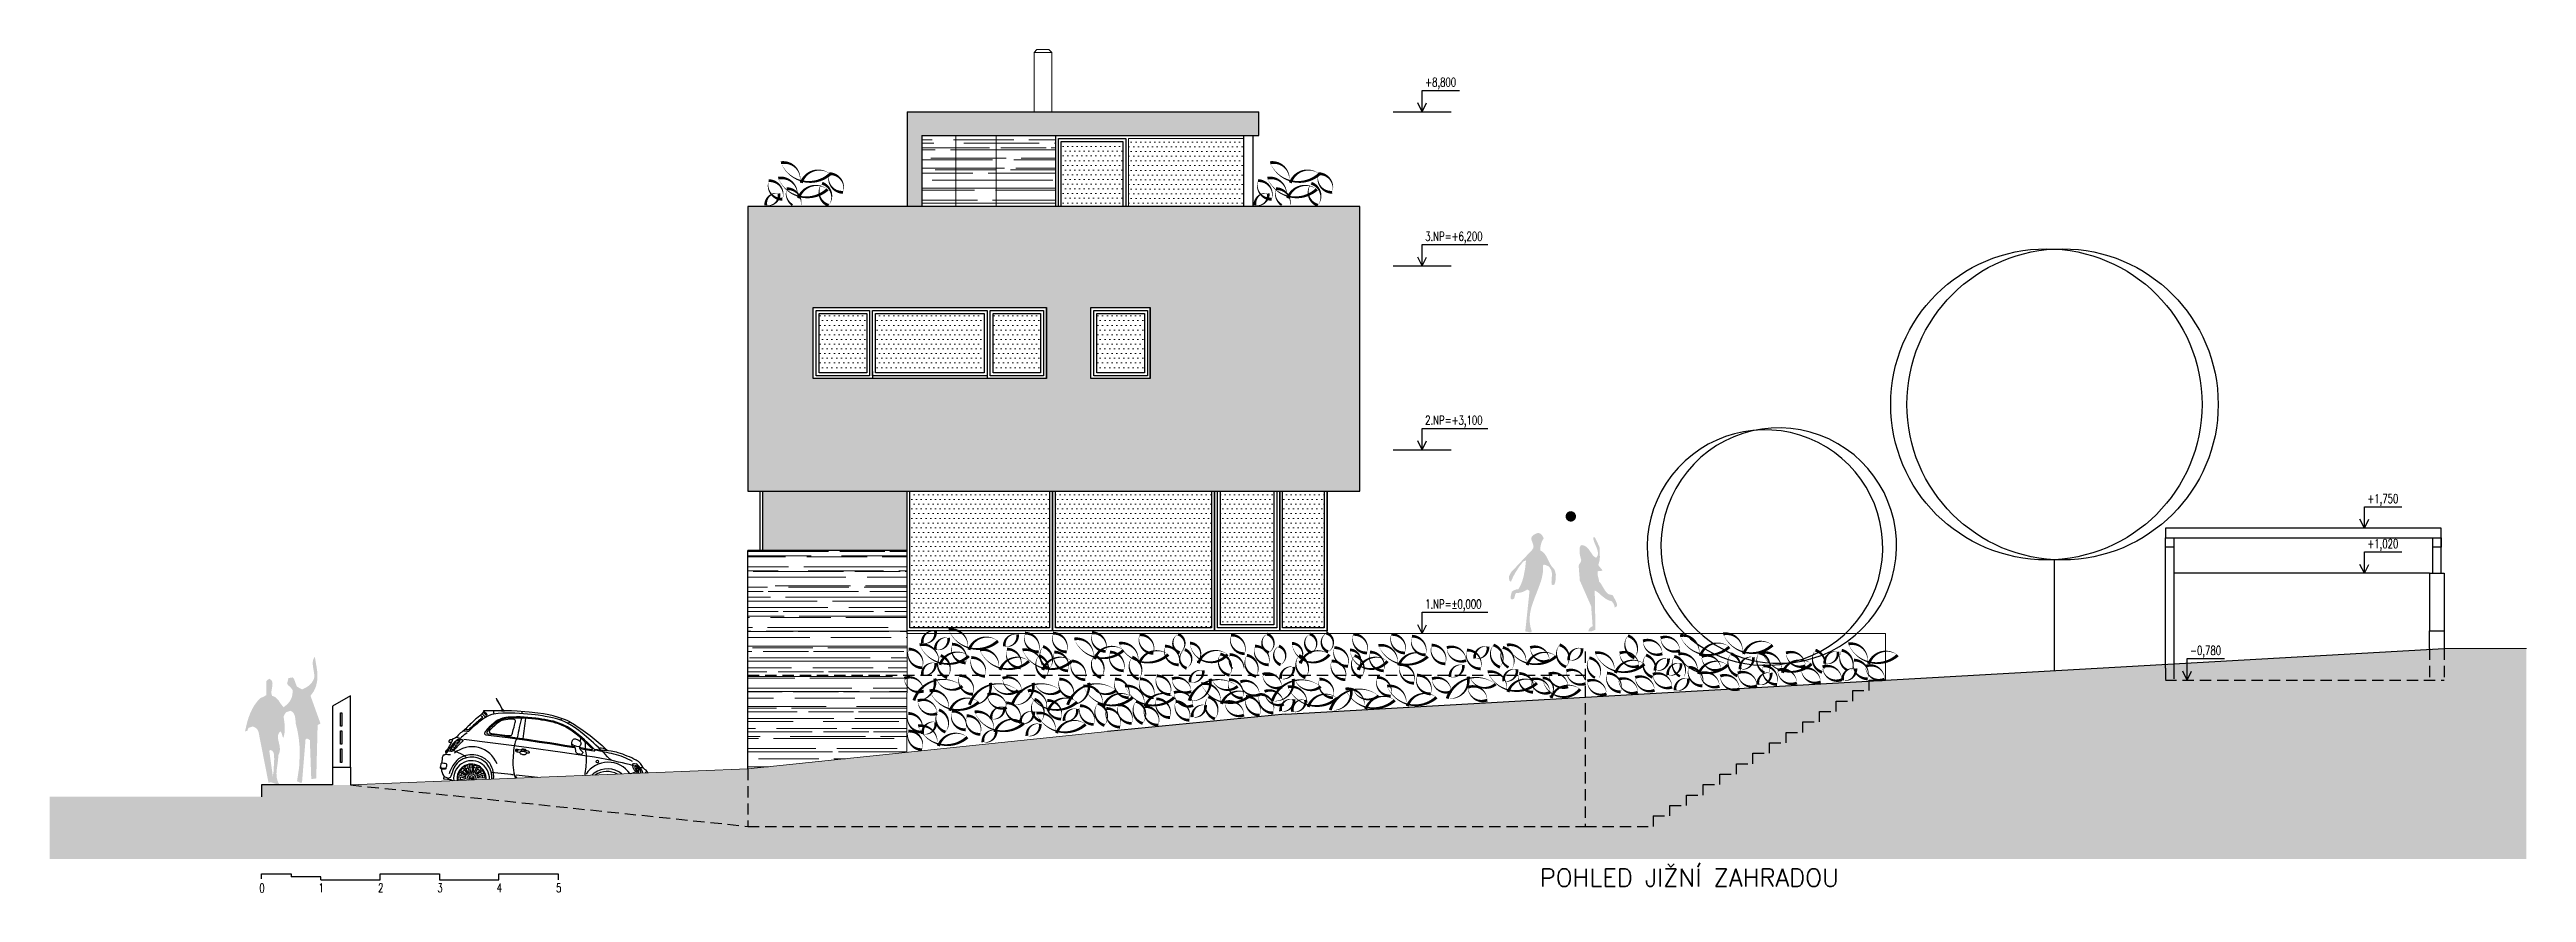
# Model space of a CAD drawing. Header units: metres. Extents: x -442 to 316, y -503 to 125.
# Drawn here: x 133.89 to 175.63, y -82.27 to -68.05 of the extents above; entities that cross this region are included whole.
import ezdxf

# ---------------------------------------------------------------- set-up
doc = ezdxf.new("R2010")
doc.units = ezdxf.units.M
doc.linetypes.add('DASHED', pattern=[19.05, 12.7, -6.35])
for name, color, linetype in [('FIGURE_SAGOME', 252, 'Continuous'), ('koty', 4, 'Continuous'), ('popis', 6, 'Continuous'), ('SRAFA', 251, 'Continuous'), ('SRAFY', 3, 'Continuous'), ('stávající stromy', 86, 'Continuous'), ('zariz.predmety', 203, 'Continuous'), ('ZDIVO', 1, 'Continuous')]:
    doc.layers.add(name, color=color, linetype=linetype)
doc.layers.add('Standard', color=7, linetype='Continuous', lineweight=25)
doc.styles.add('ROMANS', font='romans.shx', dxfattribs={"width": 0.7})
pattern_1 = [(0, (119.347, -97.92936), (0.5588, 0.254), [3.81, -0.508, 1.27, -0.254]), (0, (119.68482, -97.80236), (-0.254, 0.33782), [0.762, -0.08382, 1.524, -0.1905]), (0, (119.474, -97.71346), (1.3208, 0.17018), [2.032, -0.3556, 1.016, -0.254])]
pattern_2 = [(0, (81.352345, -124.220385), (0.0396875, 0.079375), [0, -0.079375])]
pattern_3 = [(0, (-6e-14, 217.64193), (0.5588, 0.254), [3.81, -0.508, 1.27, -0.254]), (0, (0.33782, 217.76893), (-0.254, 0.33782), [0.762, -0.08382, 1.524, -0.1905]), (0, (0.127, 217.85783), (1.3208, 0.17018), [2.032, -0.3556, 1.016, -0.254])]

msp = doc.modelspace()

# ---------------------------------------------------------------- texts
at = {"layer": 'popis', "linetype": 'Continuous', "char_height": 0.15, "width": 2.20915077, "attachment_point": 1, "style": 'ROMANS'}
for s, insert in [('+8,800', (157.073426, -68.53024)), ('3.NP=+6,200', (157.073426, -71.13024)), ('2.NP=+3,100', (157.073426, -74.23024)), ('+1,750', (172.951072, -75.552782)), ('+1,020', (172.951072, -76.312782)), ('1.NP=%%P0,000', (157.073426, -77.33024)), ('-0,780', (169.964319, -78.112782)), ('0', (137.428318, -82.119293)), ('1', (138.428318, -82.115722)), ('2', (139.428318, -82.115722)), ('3', (140.428318, -82.115722)), ('4', (141.428318, -82.115722)), ('5', (142.428318, -82.116058))]:
    msp.add_mtext(s, dxfattribs=dict(at, insert=insert))
at = {"layer": 'Standard', "color": 7, "linetype": 'ByBlock', "style": 'ROMANS'}
msp.add_text('POHLED JIŽNÍ ZAHRADOU', height=0.3, dxfattribs=at).set_placement((159.004562, -82.169139))

# ---------------------------------------------------------------- hatches: boundary and pattern name
at = {"layer": 'FIGURE_SAGOME', "linetype": 'Continuous'}
h = msp.add_hatch(color=256, dxfattribs=at)
edge = h.paths.add_edge_path()
edge.add_arc((159.527993, -75.927676), 0.088929, -26.1149935, 333.8850065)
h = msp.add_hatch(color=256, dxfattribs=at)
edge = h.paths.add_edge_path()
edge.add_arc((159.5871, -76.806681), 0.326741, 190.4719932, 198.0414134)
edge.add_line((159.276424, -76.907874), (159.276358, -76.907967))
edge.add_line((159.276358, -76.907967), (159.273631, -76.988045))
edge.add_line((159.273631, -76.988045), (159.266441, -77.031255))
edge.add_line((159.266441, -77.031255), (159.252947, -77.07627))
edge.add_line((159.252947, -77.07627), (159.227765, -77.087958))
edge.add_line((159.227765, -77.087958), (159.204355, -77.07627))
edge.add_line((159.204355, -77.07627), (159.202548, -77.034867))
edge.add_line((159.202548, -77.034867), (159.20524, -76.993464))
edge.add_line((159.20524, -76.993464), (159.210659, -76.910658))
edge.add_line((159.210659, -76.910658), (159.207967, -76.871062))
edge.add_line((159.207967, -76.871062), (159.197165, -76.83235))
edge.add_line((159.197165, -76.83235), (159.177366, -76.796366))
edge.add_line((159.177366, -76.796366), (159.144039, -76.763959))
edge.add_line((159.144039, -76.763959), (159.126047, -76.758576))
edge.add_line((159.126047, -76.758576), (159.107169, -76.748659))
edge.add_line((159.107169, -76.748659), (159.085564, -76.743275))
edge.add_line((159.085564, -76.743275), (159.072956, -76.744161))
edge.add_line((159.072956, -76.744161), (159.060347, -76.751386))
edge.add_line((159.060347, -76.751386), (159.062153, -76.818856))
edge.add_line((159.062153, -76.818856), (159.055849, -76.885477))
edge.add_line((159.055849, -76.885477), (159.043276, -76.952947))
edge.add_line((159.043276, -76.952947), (159.025248, -77.020452))
edge.add_line((159.025248, -77.020452), (158.976656, -77.154543))
edge.add_line((158.976656, -77.154543), (158.923565, -77.29044))
edge.add_line((158.923565, -77.29044), (158.874051, -77.427222))
edge.add_line((158.874051, -77.427222), (158.855174, -77.496534))
edge.add_line((158.855174, -77.496534), (158.84168, -77.566731))
edge.add_line((158.84168, -77.566731), (158.834455, -77.637814))
edge.add_line((158.834455, -77.637814), (158.836261, -77.708932))
edge.add_line((158.836261, -77.708932), (158.846178, -77.781822))
edge.add_line((158.846178, -77.781822), (158.867782, -77.856517))
edge.add_line((158.867782, -77.856517), (158.865055, -77.873624))
edge.add_line((158.865055, -77.873624), (158.857866, -77.883505))
edge.add_line((158.857866, -77.883505), (158.831763, -77.884426))
edge.add_line((158.831763, -77.884426), (158.797585, -77.873624))
edge.add_line((158.797585, -77.873624), (158.76068, -77.867319))
edge.add_line((158.76068, -77.867319), (158.832684, -77.183337))
edge.add_line((158.832684, -77.183337), (158.796664, -77.159962))
edge.add_line((158.796664, -77.159962), (158.754376, -77.184258))
edge.add_line((158.754376, -77.184258), (158.713858, -77.203136))
edge.add_line((158.713858, -77.203136), (158.666186, -77.215744))
edge.add_line((158.666186, -77.215744), (158.604064, -77.220242))
edge.add_line((158.604064, -77.220242), (158.587878, -77.251764))
edge.add_line((158.587878, -77.251764), (158.581574, -77.286863))
edge.add_line((158.581574, -77.286863), (158.577076, -77.302127))
edge.add_line((158.577076, -77.302127), (158.568965, -77.315657))
edge.add_line((158.568965, -77.315657), (158.554586, -77.323732))
edge.add_line((158.554586, -77.323732), (158.532981, -77.327345))
edge.add_line((158.532981, -77.327345), (158.518566, -77.316542))
edge.add_line((158.518566, -77.316542), (158.512297, -77.303934))
edge.add_line((158.512297, -77.303934), (158.514989, -77.270641))
edge.add_line((158.514989, -77.270641), (158.525791, -77.232851))
edge.add_line((158.525791, -77.232851), (158.532981, -77.195946))
edge.add_line((158.532981, -77.195946), (158.572578, -77.173456))
edge.add_line((158.572578, -77.173456), (158.604985, -77.159962))
edge.add_line((158.604985, -77.159962), (158.640084, -77.159962))
edge.add_line((158.640084, -77.159962), (158.668878, -77.114061))
edge.add_line((158.668878, -77.114061), (158.69406, -77.060049))
edge.add_line((158.69406, -77.060049), (158.715664, -77.000654))
edge.add_line((158.715664, -77.000654), (158.733657, -76.935876))
edge.add_line((158.733657, -76.935876), (158.758874, -76.799979))
edge.add_line((158.758874, -76.799979), (158.773289, -76.667659))
edge.add_line((158.773289, -76.667659), (158.723775, -76.69107))
edge.add_line((158.723775, -76.69107), (158.658076, -76.777453))
edge.add_line((158.658076, -76.777453), (158.604064, -76.859374))
edge.add_line((158.604064, -76.859374), (158.558198, -76.941259))
edge.add_line((158.558198, -76.941259), (158.520373, -77.027642))
edge.add_line((158.520373, -77.027642), (158.502381, -77.020452))
edge.add_line((158.502381, -77.020452), (158.492499, -77.008765))
edge.add_line((158.492499, -77.008765), (158.48708, -76.977243))
edge.add_line((158.48708, -76.977243), (158.486195, -76.940374))
edge.add_line((158.486195, -76.940374), (158.486209, -76.940432))
edge.add_line((158.486209, -76.940432), (158.519105, -76.870342))
edge.add_line((158.519105, -76.870342), (158.520373, -76.871062))
edge.add_line((158.520373, -76.871062), (158.880356, -76.487668))
edge.add_line((158.880356, -76.487668), (158.895656, -76.4616))
edge.add_line((158.895656, -76.4616), (158.900154, -76.435498))
edge.add_line((158.900154, -76.435498), (158.896577, -76.410281))
edge.add_line((158.896577, -76.410281), (158.887581, -76.385099))
edge.add_line((158.887581, -76.385099), (158.867782, -76.331087))
edge.add_line((158.867782, -76.331087), (158.863284, -76.302293))
edge.add_line((158.863284, -76.302293), (158.867782, -76.271692))
edge.add_line((158.867782, -76.271692), (158.903767, -76.236593))
edge.add_line((158.903767, -76.236593), (158.947861, -76.214989))
edge.add_line((158.947861, -76.214989), (158.973079, -76.208684))
edge.add_line((158.973079, -76.208684), (159.000067, -76.211412))
edge.add_line((159.000067, -76.211412), (159.023442, -76.223099))
edge.add_line((159.023442, -76.223099), (159.040549, -76.240206))
edge.add_line((159.040549, -76.240206), (159.072956, -76.295988))
edge.add_line((159.072956, -76.295988), (159.047774, -76.335585))
edge.add_line((159.047774, -76.335585), (159.028861, -76.384178))
edge.add_line((159.028861, -76.384178), (159.017173, -76.439075))
edge.add_line((159.017173, -76.439075), (159.012675, -76.500276))
edge.add_line((159.012675, -76.500276), (159.055849, -76.526379))
edge.add_line((159.055849, -76.526379), (159.088256, -76.560592))
edge.add_line((159.088256, -76.560592), (159.114359, -76.600189))
edge.add_line((159.114359, -76.600189), (159.136849, -76.644284))
edge.add_line((159.136849, -76.644284), (159.18275, -76.736086))
edge.add_line((159.18275, -76.736086), (159.213351, -76.781066))
edge.add_line((159.213351, -76.781066), (159.252947, -76.823354))
edge.add_line((159.252947, -76.823354), (159.253003, -76.823231))
edge.add_arc((158.956099, -76.935266), 0.317338, 12.5949311, 20.6736371, ccw=False)
h = msp.add_hatch(color=256, dxfattribs=at)
edge = h.paths.add_edge_path()
edge.add_line((159.680276, -77.008966), (159.660313, -76.761108))
edge.add_arc((159.717572, -76.750719), 0.058194, -188.9479003, -169.7168272, ccw=False)
edge.add_arc((159.738753, -76.812953), 0.10616, 127.4645051, 137.817933, ccw=False)
edge.add_line((159.674179, -76.728691), (159.676608, -76.72698))
edge.add_line((159.676608, -76.72698), (159.6946, -76.699992))
edge.add_line((159.6946, -76.699992), (159.703596, -76.662166))
edge.add_line((159.703596, -76.662166), (159.686489, -76.599194))
edge.add_line((159.686489, -76.599194), (159.674802, -76.537993))
edge.add_line((159.674802, -76.537993), (159.674802, -76.478598))
edge.add_line((159.674802, -76.478598), (159.680185, -76.450689))
edge.add_line((159.680185, -76.450689), (159.690987, -76.42278))
edge.add_line((159.690987, -76.42278), (159.715284, -76.411092))
edge.add_line((159.715284, -76.411092), (159.760299, -76.421894))
edge.add_line((159.760299, -76.421894), (159.795398, -76.444384))
edge.add_line((159.795398, -76.444384), (159.825078, -76.474985))
edge.add_line((159.825078, -76.474985), (159.84941, -76.510084))
edge.add_line((159.84941, -76.510084), (159.897082, -76.579396))
edge.add_line((159.897082, -76.579396), (159.924105, -76.607269))
edge.add_line((159.924105, -76.607269), (159.956477, -76.626182))
edge.add_line((159.956477, -76.626182), (159.981694, -76.588392))
edge.add_line((159.981694, -76.588392), (159.987077, -76.546989))
edge.add_line((159.987077, -76.546989), (159.979888, -76.502894))
edge.add_line((159.979888, -76.502894), (159.963702, -76.457878))
edge.add_line((159.963702, -76.457878), (159.924105, -76.365191))
edge.add_line((159.924105, -76.365191), (159.910576, -76.320211))
edge.add_line((159.910576, -76.320211), (159.907884, -76.278808))
edge.add_line((159.907884, -76.278808), (159.931157, -76.278808))
edge.add_line((159.931157, -76.278808), (159.973372, -76.360327))
edge.add_line((159.973372, -76.360327), (160.009241, -76.441406))
edge.add_arc((159.881705, -76.480133), 0.133286, 2.257638, 16.8910813, ccw=False)
edge.add_arc((167.829976, -76.25266), 7.818247, -178.3712278, -178.0188988)
edge.add_line((160.016402, -76.522935), (160.017678, -76.618992))
edge.add_line((160.017678, -76.618992), (160.010488, -76.682885))
edge.add_line((160.010488, -76.682885), (159.991575, -76.746779))
edge.add_line((159.991575, -76.746779), (160.011374, -76.776494))
edge.add_line((160.011374, -76.776494), (160.032093, -76.798984))
edge.add_line((160.032093, -76.798984), (160.05097, -76.818782))
edge.add_line((160.05097, -76.818782), (160.063579, -76.843079))
edge.add_line((160.063579, -76.843079), (160.017678, -76.848462))
edge.add_line((160.017678, -76.848462), (159.998801, -76.849383))
edge.add_line((159.998801, -76.849383), (159.979888, -76.854766))
edge.add_line((159.979888, -76.854766), (159.978081, -76.899782))
edge.add_line((159.978081, -76.899782), (159.987077, -76.943877))
edge.add_line((159.987077, -76.943877), (159.998801, -76.984359))
edge.add_line((159.998801, -76.984359), (160.004184, -77.02307))
edge.add_line((160.004184, -77.02307), (160.033899, -77.059975))
edge.add_line((160.033899, -77.059975), (160.058196, -77.100457))
edge.add_line((160.058196, -77.100457), (160.104097, -77.176959))
edge.add_line((160.104097, -77.176959), (160.129278, -77.209366))
edge.add_line((160.129278, -77.209366), (160.157187, -77.233662))
edge.add_line((160.157187, -77.233662), (160.19048, -77.248963))
edge.add_line((160.19048, -77.248963), (160.230962, -77.251654))
edge.add_line((160.230962, -77.251654), (160.285859, -77.350646))
edge.add_line((160.285859, -77.350646), (160.302966, -77.396547))
edge.add_line((160.302966, -77.396547), (160.306578, -77.419037))
edge.add_line((160.306578, -77.419037), (160.303886, -77.442448))
edge.add_line((160.303886, -77.442448), (160.267867, -77.466745))
edge.add_line((160.267867, -77.466745), (160.262483, -77.431646))
edge.add_line((160.262483, -77.431646), (160.248069, -77.399239))
edge.add_line((160.248069, -77.399239), (160.22016, -77.358757))
edge.add_line((160.22016, -77.358757), (160.170681, -77.345263))
edge.add_line((160.170681, -77.345263), (160.128393, -77.325464))
edge.add_line((160.128393, -77.325464), (160.058196, -77.273259))
edge.add_line((160.058196, -77.273259), (159.996994, -77.218362))
edge.add_line((159.996994, -77.218362), (159.965473, -77.195872))
edge.add_line((159.965473, -77.195872), (159.931295, -77.178765))
edge.add_line((159.931295, -77.178765), (159.943903, -77.838415))
edge.add_line((159.943903, -77.838415), (159.879975, -77.864518))
edge.add_line((159.879975, -77.864518), (159.851181, -77.86721))
edge.add_line((159.851181, -77.86721), (159.824192, -77.862712))
edge.add_line((159.824192, -77.862712), (159.836801, -77.825842))
edge.add_line((159.836801, -77.825842), (159.854793, -77.803317))
edge.add_line((159.854793, -77.803317), (159.875477, -77.788937))
edge.add_line((159.875477, -77.788937), (159.896196, -77.77902))
edge.add_line((159.896196, -77.77902), (159.870979, -77.442448))
edge.add_line((159.870979, -77.442448), (159.680276, -77.008966))
h = msp.add_hatch(color=256, dxfattribs=at)
h.paths.add_polyline_path([(137.805754, -79.589448), (137.786877, -79.553464), (137.767079, -79.56965), (137.753549, -79.588563), (137.746359, -79.609247), (137.742747, -79.632657), (137.744553, -79.68125), (137.755355, -79.733456), (137.767964, -79.788353), (137.775154, -79.844135), (137.771577, -79.898147), (137.750857, -79.949431), (137.73917, -80.071834), (137.721178, -80.19962), (137.71668, -80.263549), (137.720257, -80.325635), (137.734672, -80.385031), (137.746359, -80.413825), (137.762545, -80.441734), (137.721178, -80.444426), (137.681581, -80.429125), (137.637486, -80.41471), (137.611383, -80.412939), (137.582554, -80.418323), (137.415171, -79.565152), (137.403483, -79.533666), (137.385491, -79.508484), (137.357582, -79.487765), (137.318871, -79.469773), (137.246902, -79.493184), (137.238792, -79.507563), (137.224663, -79.543655), (137.186586, -79.553464), (137.221685, -79.402267), (137.245096, -79.32488), (137.27389, -79.249264), (137.308068, -79.175489), (137.348586, -79.106177), (137.396293, -79.043205), (137.450269, -78.989193), (137.494364, -78.97028), (137.546569, -78.941486), (137.546569, -78.702099), (137.595162, -78.665194), (137.629376, -78.686799), (137.646482, -78.716514), (137.650059, -78.751613), (137.646482, -78.79121), (137.632067, -78.874901), (137.632067, -78.915383), (137.64287, -78.953209), (137.678854, -78.965782), (137.708569, -78.98381), (137.752664, -79.031482), (137.789569, -79.088185), (137.83547, -79.145774), (137.894865, -79.100794), (137.944343, -79.042284), (137.977635, -78.971201), (137.990244, -78.892893), (137.990244, -78.867711), (137.98394, -78.846992), (137.956066, -78.812814), (137.921853, -78.782214), (137.89575, -78.748886), (137.919161, -78.653506), (137.990244, -78.641819), (138.011849, -78.667921), (138.027149, -78.706597), (138.041564, -78.751613), (138.063133, -78.798399), (138.14686, -78.845186), (138.20714, -78.817312), (138.262038, -78.782214), (138.31063, -78.733621), (138.350227, -78.665194), (138.354725, -78.618408), (138.351148, -78.571621), (138.334927, -78.475321), (138.328622, -78.426729), (138.328622, -78.379907), (138.338539, -78.334926), (138.362836, -78.293523), (138.39163, -78.4591), (138.403318, -78.542827), (138.407816, -78.627404), (138.401547, -78.711095), (138.382634, -78.793901), (138.34665, -78.874901), (138.290832, -78.953209), (138.459136, -79.422065), (138.410543, -79.445476), (138.387132, -80.345434), (138.303441, -80.358042), (138.279144, -79.698357), (138.230551, -79.673175), (138.20714, -79.685748), (138.14686, -80.418323), (138.122989, -80.420715), (138.063133, -80.393141), (138.098232, -80.160023), (138.109955, -79.914333), (138.104536, -79.788353), (138.091963, -79.662373), (138.069437, -79.535472), (138.038837, -79.409457), (138.037066, -79.357287), (138.028034, -79.298777), (138.018153, -79.269983), (138.003738, -79.24388), (137.982169, -79.22139), (137.955145, -79.205169), (137.883142, -79.229465), (137.87326, -79.235769), (137.863343, -79.251991), (137.83547, -79.301469), (137.849849, -79.391465), (137.857074, -79.48146), (137.853462, -79.571456), (137.83547, -79.661452), (137.821976, -79.646152), (137.81475, -79.62097)])
h.paths.add_polyline_path([(137.64287, -79.878348), (137.663553, -79.901759), (137.674356, -79.935937), (137.678854, -80.021435), (137.67347, -80.091632), (137.671664, -80.160944), (137.667166, -80.232027), (137.655478, -80.309414), (137.595162, -79.878348), (137.619459, -79.86574)], flags=16)
at = {"layer": 'SRAFA', "linetype": 'Continuous'}
msp.add_hatch(color=256, dxfattribs=at).paths.add_polyline_path([(175.632352, -78.154917), (175.632352, -81.703715), (133.892618, -81.703715), (133.892618, -80.654917), (137.462433, -80.654917), (137.462433, -80.454917), (138.662433, -80.454917), (138.962433, -80.454917), (145.66242, -80.184917), (151.722433, -79.554917), (154.712667, -79.26478), (159.772433, -78.977525), (164.832433, -78.689964), (174.247262, -78.154917)])
at = {"layer": 'SRAFY', "linetype": 'Continuous', "lineweight": 0}
for points in [[(154.272417, -69.104917), (148.342417, -69.104917), (148.342417, -70.704917), (148.592417, -70.704917), (148.592417, -69.504917), (150.842417, -69.504917), (154.272417, -69.504917)], [(151.442417, -72.404917), (150.692364, -72.404917), (150.692364, -73.604917), (151.442417, -73.604917)], [(145.91242, -75.504917), (145.91242, -76.504917), (148.34242, -76.504917), (148.34242, -75.504917)]]:
    msp.add_hatch(color=252, dxfattribs=at).paths.add_polyline_path(points)
h = msp.add_hatch(dxfattribs=at)
h.set_pattern_fill('AR-RROOF', color=256, scale=0.01, style=0)
h.set_pattern_definition(pattern_3)
h.paths.add_polyline_path([(149.167417, -69.504917), (148.592417, -69.504917), (148.592417, -70.704917), (149.167417, -70.704917)])
h = msp.add_hatch(dxfattribs=at)
h.set_pattern_fill('AR-RROOF', color=256, scale=0.01, style=0)
h.set_pattern_definition(pattern_3)
h.paths.add_polyline_path([(149.842417, -69.504917), (149.167417, -69.504917), (149.167417, -70.704917), (149.842417, -70.704917)])
h = msp.add_hatch(dxfattribs=at)
h.set_pattern_fill('AR-RROOF', color=256, scale=0.01, style=0)
h.set_pattern_definition(pattern_3)
h.paths.add_polyline_path([(150.842417, -69.504917), (149.842417, -69.504917), (149.842417, -70.704917), (150.842417, -70.704917)])
h = msp.add_hatch(dxfattribs=at)
h.set_pattern_fill('DOTS', color=256, scale=0.05, style=0)
h.paths.add_polyline_path([(151.977417, -69.604917), (150.942417, -69.604917), (150.942417, -70.704917), (151.977417, -70.704917)])
h = msp.add_hatch(dxfattribs=at)
h.set_pattern_fill('DOTS', color=256, scale=0.05, style=0)
h.set_pattern_definition([(0, (-6e-14, 217.641926), (0.0396875, 0.079375), [0, -0.079375])])
h.paths.add_polyline_path([(154.012417, -69.554917), (152.077417, -69.554917), (152.077417, -70.704917), (154.012417, -70.704917)])
h = msp.add_hatch(dxfattribs=at)
h.set_pattern_fill('DOTS', color=256, scale=0.05, style=0)
h.set_pattern_definition([(0, (76.67235, -124.220385), (0.0396875, 0.079375), [0, -0.079375])])
h.paths.add_polyline_path([(146.86242, -72.504917), (146.86242, -73.504917), (147.66242, -73.504917), (147.66242, -72.504917)])
h = msp.add_hatch(dxfattribs=at)
h.set_pattern_fill('DOTS', color=256, scale=0.05, style=0)
h.set_pattern_definition([(0, (77.67235, -124.220385), (0.0396875, 0.079375), [0, -0.079375])])
h.paths.add_polyline_path([(147.81242, -72.504917), (147.81242, -73.504917), (149.592364, -73.504917), (149.592364, -72.504917)])
h = msp.add_hatch(dxfattribs=at)
h.set_pattern_fill('DOTS', color=256, scale=0.05, style=0)
h.set_pattern_definition([(0, (79.60229, -124.220385), (0.0396875, 0.079375), [0, -0.079375])])
h.paths.add_polyline_path([(149.792364, -72.504917), (149.792364, -73.504917), (150.592364, -73.504917), (150.592364, -72.504917)])
h = msp.add_hatch(dxfattribs=at)
h.set_pattern_fill('DOTS', color=256, scale=0.05, style=0)
h.set_pattern_definition(pattern_2)
h.paths.add_polyline_path([(151.542417, -72.504917), (151.542417, -73.504917), (152.342417, -73.504917), (152.342417, -72.504917)])
h = msp.add_hatch(dxfattribs=at)
h.set_pattern_fill('DOTS', color=256, scale=0.05, style=0)
h.set_pattern_definition(pattern_2)
h.paths.add_polyline_path([(150.74242, -75.504917), (148.39242, -75.504917), (148.39242, -77.804917), (150.74242, -77.804917)])
h = msp.add_hatch(dxfattribs=at)
h.set_pattern_fill('DOTS', color=256, scale=0.05, style=0)
h.set_pattern_definition(pattern_2)
h.paths.add_polyline_path([(150.84242, -75.504917), (150.84242, -77.804917), (153.473156, -77.804917), (153.473156, -75.504917)])
h = msp.add_hatch(dxfattribs=at)
h.set_pattern_fill('DOTS', color=256, scale=0.05, style=0)
h.set_pattern_definition(pattern_2)
h.paths.add_polyline_path([(154.52242, -75.504917), (153.623156, -75.504917), (153.623156, -77.754917), (154.52242, -77.754917)])
h = msp.add_hatch(dxfattribs=at)
h.set_pattern_fill('DOTS', color=256, scale=0.05, style=0)
h.set_pattern_definition(pattern_2)
h.paths.add_polyline_path([(155.37242, -75.504917), (154.67242, -75.504917), (154.67242, -77.804917), (155.37242, -77.804917)])
h = msp.add_hatch(dxfattribs=at)
h.set_pattern_fill('AR-RROOF', color=256, scale=0.01, style=0)
h.set_pattern_definition(pattern_1)
h.paths.add_polyline_path([(148.342167, -78.604821), (148.34242, -77.904917), (148.34242, -76.504917), (145.662433, -76.504917), (145.662426, -78.604799)])
h = msp.add_hatch(dxfattribs=at)
h.set_pattern_fill('AR-RROOF', color=256, scale=0.01, style=0)
h.set_pattern_definition(pattern_1)
h.paths.add_polyline_path([(148.3421, -78.79122, -0.152589815), (148.296652, -78.65709, -0.049879311), (148.342153, -78.644339), (148.342167, -78.604821), (145.662422, -78.604799), (145.66242, -80.184917), (148.341697, -79.906379)])
at = {"layer": 'ZDIVO', "linetype": 'Continuous', "lineweight": 0}
h = msp.add_hatch(color=35, dxfattribs=at)
h.paths.add_polyline_path([(145.66242, -70.704917), (155.97242, -70.704917), (155.97242, -75.504917), (145.66242, -75.504917)])
h.paths.add_polyline_path([(146.76242, -72.404917), (152.442417, -72.404917), (152.442417, -73.604917), (146.76242, -73.604917)], flags=16)

# ---------------------------------------------------------------- linework, layer by layer
for p, q in [((148.342417, -69.104917), (154.272417, -69.104917)), ((148.342417, -69.104917), (148.342417, -70.704917)), ((154.272417, -69.504917), (154.272417, -69.104917)), ((148.592417, -69.504917), (150.842417, -69.504917)), ((148.592417, -69.504917), (148.592417, -70.704917)), ((150.842417, -69.504917), (154.272417, -69.504917)), ((150.842417, -69.504917), (150.842417, -70.704917)), ((154.012417, -69.504917), (154.012417, -70.704917)), ((154.172417, -69.504917), (154.172417, -70.704917)), ((154.172417, -69.504917), (154.172417, -70.533291)), ((145.66242, -70.704917), (145.66242, -72.404917)), ((155.97242, -70.704917), (145.66242, -70.704917)), ((155.97242, -75.504917), (155.97242, -70.704917)), ((145.66242, -72.404917), (145.66242, -75.504917)), ((151.442417, -73.604917), (151.442417, -72.524917)), ((152.442417, -72.404917), (152.442417, -72.434917)), ((152.442417, -72.444917), (152.442417, -72.474917)), ((152.442417, -72.484917), (152.442417, -72.514917)), ((152.442417, -72.524917), (152.442417, -72.554917)), ((152.442417, -72.564917), (152.442417, -72.594917)), ((152.442417, -72.604917), (152.442417, -72.634917)), ((152.442417, -72.644917), (152.442417, -72.674917)), ((152.442417, -72.684917), (152.442417, -72.714917)), ((147.76242, -73.484917), (147.76242, -73.514917)), ((147.76242, -73.524917), (147.76242, -73.554917)), ((147.76242, -73.564917), (147.76242, -73.604917)), ((149.692364, -73.484917), (149.692364, -73.514917)), ((149.692364, -73.524917), (149.692364, -73.554917)), ((149.692364, -73.564917), (149.692364, -73.604917)), ((150.692364, -73.484917), (150.692364, -73.514917)), ((150.692364, -73.484917), (150.692364, -73.514917)), ((150.692364, -73.524917), (150.692364, -73.554917)), ((150.692364, -73.524917), (150.692364, -73.554917)), ((150.692364, -73.564917), (150.692364, -73.604917)), ((150.692364, -73.564917), (150.692364, -73.604917)), ((152.442417, -73.484917), (152.442417, -73.514917)), ((152.442417, -73.524917), (152.442417, -73.554917)), ((152.442417, -73.564917), (152.442417, -73.604917)), ((145.66242, -75.504917), (145.912368, -75.504917)), ((145.86242, -75.504917), (145.86242, -76.504917)), ((145.91242, -76.504917), (145.91242, -75.504917)), ((145.91242, -75.504917), (155.97242, -75.504917)), ((148.34242, -76.504917), (148.34242, -75.504917)), ((155.42242, -77.904917), (155.42242, -75.504917)), ((155.42242, -77.904917), (155.42242, -75.504917)), ((148.34242, -76.504917), (145.66242, -76.504917)), ((148.34242, -77.904917), (148.34242, -76.504917))]:
    msp.add_line(p, q)
at = {"layer": 'FIGURE_SAGOME', "linetype": 'Continuous'}
for p, q in [((141.14092, -79.290116), (141.113249, -79.312845)), ((141.158933, -79.276267), (141.14092, -79.290116)), ((141.156845, -79.277872), (141.172878, -79.29544)), ((141.176458, -79.259409), (141.158933, -79.276267)), ((141.172878, -79.29544), (141.180696, -79.304524)), ((141.187723, -79.24489), (141.176458, -79.259409)), ((141.176458, -79.259409), (141.186716, -79.264956)), ((141.180696, -79.304524), (141.183701, -79.309487)), ((141.186716, -79.264956), (141.207553, -79.280347)), ((141.197532, -79.226291), (141.187723, -79.24489)), ((141.206511, -79.20422), (141.197532, -79.226291)), ((141.197583, -79.226163), (141.217041, -79.243109)), ((141.204958, -79.208038), (141.215732, -79.220141)), ((141.282921, -79.203845), (141.206511, -79.20422)), ((141.207553, -79.280347), (141.220705, -79.294142)), ((141.215732, -79.220141), (141.238241, -79.24084)), ((141.217041, -79.243109), (141.230321, -79.257088)), ((141.220705, -79.294142), (141.234839, -79.310554)), ((141.230321, -79.257088), (141.243431, -79.271206)), ((141.238241, -79.24084), (141.260792, -79.265582)), ((141.268353, -79.300758), (141.240822, -79.317645)), ((141.243431, -79.271206), (141.248797, -79.280896)), ((141.248797, -79.280896), (141.267323, -79.275493)), ((141.260792, -79.265582), (141.267323, -79.275493)), ((141.300639, -79.284931), (141.268353, -79.300758)), ((141.374026, -79.203491), (141.282921, -79.203845)), ((141.347294, -79.268911), (141.300639, -79.284931)), ((141.37832, -79.260549), (141.347294, -79.268911)), ((141.503118, -79.204301), (141.374026, -79.203491)), ((141.415981, -79.254549), (141.37832, -79.260549)), ((141.379073, -79.230514), (141.380356, -79.216095)), ((141.382311, -79.246583), (141.379073, -79.230514)), ((141.380356, -79.216095), (141.382231, -79.203543)), ((141.388617, -79.258908), (141.382311, -79.246583)), ((141.454371, -79.248388), (141.415981, -79.254549)), ((141.534006, -79.244392), (141.454371, -79.248388)), ((141.511528, -79.20435), (141.503118, -79.204301)), ((141.608747, -79.245162), (141.534006, -79.244392)), ((141.677074, -79.205325), (141.554525, -79.204603)), ((141.73159, -79.248223), (141.608747, -79.245162)), ((141.774609, -79.211019), (141.677074, -79.205325)), ((141.810134, -79.251856), (141.73159, -79.248223)), ((141.903332, -79.221858), (141.774609, -79.211019)), ((141.879347, -79.25598), (141.810134, -79.251856)), ((141.85641, -79.226663), (141.856303, -79.217898)), ((141.859286, -79.24211), (141.85641, -79.226663)), ((141.864656, -79.255105), (141.859286, -79.24211)), ((141.949392, -79.260581), (141.879347, -79.25598)), ((141.977122, -79.228277), (141.903332, -79.221858)), ((142.014055, -79.267396), (141.949392, -79.260581)), ((142.12124, -79.244385), (141.977122, -79.228277)), ((142.073583, -79.275386), (142.014055, -79.267396)), ((142.125215, -79.281899), (142.073583, -79.275386)), ((142.21616, -79.258519), (142.12124, -79.244385)), ((142.200913, -79.292879), (142.125215, -79.281899)), ((142.243031, -79.300325), (142.200913, -79.292879)), ((142.305889, -79.276185), (142.21616, -79.258519)), ((142.310148, -79.311471), (142.243031, -79.300325)), ((142.381103, -79.293231), (142.305889, -79.276185)), ((142.468911, -79.316163), (142.381103, -79.293231)), ((140.622193, -79.716108), (140.621103, -79.720526)), ((140.621103, -79.720526), (140.621778, -79.727475)), ((140.625911, -79.711967), (140.622193, -79.716108)), ((140.629539, -79.707191), (140.625911, -79.711967)), ((140.633851, -79.701862), (140.629539, -79.707191)), ((140.639008, -79.697404), (140.633851, -79.701862)), ((140.646183, -79.694566), (140.639008, -79.697404)), ((140.656384, -79.692671), (140.646183, -79.694566)), ((140.669775, -79.693145), (140.656384, -79.692671)), ((140.68143, -79.694254), (140.669775, -79.693145)), ((140.678718, -79.715315), (140.673865, -79.724655)), ((140.679951, -79.708056), (140.678718, -79.715315)), ((140.680897, -79.697951), (140.679951, -79.708056)), ((140.682197, -79.68894), (140.680897, -79.697951)), ((140.684022, -79.683855), (140.682197, -79.68894)), ((140.686486, -79.680765), (140.684022, -79.683855)), ((140.693597, -79.676706), (140.686486, -79.680765)), ((140.708454, -79.67147), (140.693597, -79.676706)), ((140.722627, -79.666045), (140.708454, -79.67147)), ((140.735232, -79.659941), (140.722627, -79.666045)), ((140.739525, -79.715202), (140.724451, -79.726768)), ((140.74791, -79.65163), (140.735232, -79.659941)), ((140.744353, -79.716203), (140.735469, -79.724295)), ((140.751256, -79.706539), (140.739525, -79.715202)), ((140.753828, -79.70924), (140.744353, -79.716203)), ((140.748964, -79.654868), (140.747163, -79.65212)), ((140.754174, -79.645181), (140.74791, -79.65163)), ((140.753851, -79.657261), (140.748964, -79.654868)), ((140.766086, -79.697296), (140.751256, -79.706539)), ((140.76185, -79.703323), (140.753828, -79.70924)), ((140.770188, -79.661652), (140.753851, -79.657261)), ((140.766245, -79.630585), (140.754174, -79.645181)), ((140.767022, -79.700364), (140.76185, -79.703323)), ((140.775421, -79.694522), (140.766086, -79.697296)), ((140.766086, -79.697296), (140.781176, -79.699659)), ((140.779278, -79.614267), (140.766245, -79.630585)), ((140.773583, -79.700321), (140.767022, -79.700364)), ((140.785552, -79.664953), (140.770188, -79.661652)), ((140.77839, -79.701902), (140.773583, -79.700321)), ((140.788611, -79.689899), (140.775421, -79.694522)), ((140.782895, -79.715492), (140.777033, -79.728812)), ((140.781812, -79.705372), (140.77839, -79.701902)), ((140.798379, -79.595588), (140.779278, -79.614267)), ((140.781176, -79.699659), (140.791823, -79.702747)), ((140.783686, -79.710657), (140.781812, -79.705372)), ((140.782895, -79.715492), (140.783686, -79.710657)), ((140.798752, -79.667234), (140.785552, -79.664953)), ((140.799597, -79.687372), (140.788611, -79.689899)), ((140.791823, -79.702747), (140.796985, -79.705151)), ((140.796985, -79.705151), (140.799991, -79.708224)), ((140.817554, -79.578892), (140.798379, -79.595588)), ((140.805758, -79.687892), (140.799597, -79.687372)), ((140.799991, -79.708224), (140.801927, -79.711643)), ((140.801574, -79.720448), (140.800086, -79.72477)), ((140.802531, -79.715726), (140.801574, -79.720448)), ((140.801927, -79.711643), (140.802531, -79.715726)), ((140.805758, -79.687892), (140.823714, -79.689496)), ((140.83787, -79.563134), (140.817554, -79.578892)), ((140.823714, -79.689496), (140.840845, -79.692219)), ((140.859131, -79.549491), (140.83787, -79.563134)), ((140.840845, -79.692219), (140.847907, -79.694798)), ((140.850397, -79.721956), (140.84483, -79.728398)), ((140.847907, -79.694798), (140.852472, -79.697877)), ((140.853888, -79.716364), (140.850397, -79.721956)), ((140.852472, -79.697877), (140.855463, -79.701401)), ((140.856417, -79.709754), (140.853888, -79.716364)), ((140.855463, -79.701401), (140.856846, -79.705673)), ((140.856846, -79.705673), (140.856417, -79.709754)), ((140.875288, -79.539125), (140.859131, -79.549491)), ((140.871102, -79.547652), (140.864223, -79.546224)), ((140.884679, -79.549799), (140.871102, -79.547652)), ((141.361071, -79.75389), (140.873881, -79.687519)), ((140.887917, -79.528175), (140.875288, -79.539125)), ((140.904408, -79.551728), (140.884679, -79.549799)), ((140.906572, -79.507878), (140.887917, -79.528175)), ((140.89868, -79.517789), (140.898511, -79.516648)), ((140.900501, -79.51953), (140.89868, -79.517789)), ((140.908665, -79.522689), (140.900501, -79.51953)), ((140.932757, -79.55472), (140.904408, -79.551728)), ((140.922309, -79.489959), (140.906572, -79.507878)), ((140.918074, -79.524826), (140.908665, -79.522689)), ((140.926243, -79.526254), (140.918074, -79.524826)), ((140.945856, -79.466834), (140.922309, -79.489959)), ((140.936739, -79.526216), (140.926243, -79.526254)), ((140.944538, -79.555963), (140.932757, -79.55472)), ((140.948227, -79.524066), (140.936739, -79.526216)), ((140.949067, -79.555439), (140.944538, -79.555963)), ((140.967457, -79.446168), (140.945856, -79.466834)), ((140.956636, -79.518566), (140.948227, -79.524066)), ((140.951145, -79.554723), (140.949067, -79.555439)), ((140.953477, -79.552231), (140.951145, -79.554723)), ((140.957586, -79.547455), (140.953477, -79.552231)), ((140.967186, -79.511665), (140.956636, -79.518566)), ((140.967931, -79.537158), (140.957586, -79.547455)), ((140.977587, -79.501994), (140.967186, -79.511665)), ((140.982752, -79.431949), (140.967457, -79.446168)), ((140.986811, -79.519635), (140.967931, -79.537158)), ((140.995948, -79.485114), (140.977587, -79.501994)), ((141.002612, -79.413877), (140.982752, -79.431949)), ((141.013367, -79.494989), (140.986811, -79.519635)), ((141.015047, -79.467721), (140.995948, -79.485114)), ((141.028148, -79.389737), (141.002612, -79.413877)), ((141.032034, -79.477665), (141.013367, -79.494989)), ((141.037166, -79.447864), (141.015047, -79.467721)), ((141.050609, -79.369869), (141.028148, -79.389737)), ((141.053113, -79.459372), (141.032034, -79.477665)), ((141.059154, -79.428834), (141.037166, -79.447864)), ((141.073292, -79.347944), (141.050609, -79.369869)), ((141.096731, -79.423179), (141.053113, -79.459372)), ((141.084538, -79.408143), (141.059154, -79.428834)), ((141.089734, -79.333872), (141.073292, -79.347944)), ((141.106885, -79.389259), (141.084538, -79.408143)), ((141.113249, -79.312845), (141.089734, -79.333872)), ((141.12645, -79.39812), (141.096731, -79.423179)), ((141.124048, -79.37419), (141.106885, -79.389259)), ((141.142643, -79.358079), (141.124048, -79.37419)), ((141.17361, -79.361283), (141.12645, -79.39812)), ((141.159421, -79.343798), (141.142643, -79.358079)), ((141.174738, -79.332497), (141.159421, -79.343798)), ((141.195775, -79.345686), (141.17361, -79.361283)), ((141.181361, -79.325968), (141.174738, -79.332497)), ((141.184005, -79.321306), (141.181361, -79.325968)), ((141.183701, -79.309487), (141.184959, -79.314696)), ((141.184959, -79.314696), (141.184005, -79.321306)), ((141.227712, -79.325501), (141.195775, -79.345686)), ((141.224104, -79.581234), (141.223858, -79.588151)), ((141.223858, -79.588151), (141.224726, -79.593643)), ((141.225499, -79.575306), (141.224104, -79.581234)), ((141.224726, -79.593643), (141.229042, -79.602102)), ((141.230054, -79.565446), (141.225499, -79.575306)), ((141.240822, -79.317645), (141.227712, -79.325501)), ((141.229042, -79.602102), (141.234653, -79.607419)), ((141.242679, -79.548239), (141.230054, -79.565446)), ((141.234653, -79.607419), (141.247423, -79.612271)), ((141.234839, -79.310554), (141.240822, -79.317645)), ((141.269875, -79.515302), (141.242679, -79.548239)), ((141.247423, -79.612271), (141.378175, -79.627368)), ((141.262538, -79.578204), (141.261154, -79.582303)), ((141.261154, -79.582303), (141.261551, -79.58535)), ((141.261551, -79.58535), (141.263905, -79.587376)), ((141.264432, -79.571733), (141.262538, -79.578204)), ((141.263905, -79.587376), (141.269732, -79.589143)), ((141.266997, -79.56464), (141.264432, -79.571733)), ((141.271088, -79.556275), (141.266997, -79.56464)), ((141.269732, -79.589143), (141.27925, -79.591276)), ((141.302357, -79.482582), (141.269875, -79.515302)), ((141.28689, -79.529917), (141.271088, -79.556275)), ((141.27925, -79.591276), (141.378482, -79.604308)), ((141.314686, -79.49506), (141.28689, -79.529917)), ((141.339624, -79.44647), (141.302357, -79.482582)), ((141.305367, -79.544266), (141.303396, -79.552949)), ((141.303396, -79.552949), (141.303857, -79.559863)), ((141.303857, -79.559863), (141.307547, -79.568703)), ((141.310995, -79.534692), (141.305367, -79.544266)), ((141.307547, -79.568703), (141.313814, -79.576891)), ((141.322313, -79.521229), (141.310995, -79.534692)), ((141.313814, -79.576891), (141.324575, -79.582515)), ((141.351443, -79.459443), (141.314686, -79.49506)), ((141.349698, -79.49199), (141.322313, -79.521229)), ((141.324575, -79.582515), (141.343357, -79.585948)), ((141.377591, -79.413962), (141.339624, -79.44647)), ((141.343357, -79.585948), (141.611925, -79.61968)), ((141.388295, -79.456799), (141.349698, -79.49199)), ((141.388741, -79.427507), (141.351443, -79.459443)), ((141.403833, -79.393198), (141.377591, -79.413962)), ((141.378175, -79.627368), (141.475316, -79.638391)), ((141.378482, -79.604308), (141.479334, -79.617708)), ((141.419803, -79.429839), (141.388295, -79.456799)), ((141.414197, -79.407365), (141.388741, -79.427507)), ((141.448993, -79.362713), (141.403833, -79.393198)), ((141.457844, -79.377902), (141.414197, -79.407365)), ((141.44631, -79.410594), (141.419803, -79.429839)), ((141.47343, -79.390854), (141.44631, -79.410594)), ((141.485392, -79.344613), (141.448993, -79.362713)), ((141.492122, -79.360856), (141.457844, -79.377902)), ((141.497297, -79.376985), (141.47343, -79.390854)), ((141.475316, -79.638391), (141.615886, -79.657087)), ((141.479334, -79.617708), (141.618249, -79.637049)), ((141.525966, -79.330982), (141.485392, -79.344613)), ((141.530787, -79.347867), (141.492122, -79.360856)), ((141.536306, -79.364675), (141.497297, -79.376985)), ((141.583001, -79.3175), (141.525966, -79.330982)), ((141.586037, -79.334807), (141.530787, -79.347867)), ((141.574569, -79.355816), (141.536306, -79.364675)), ((141.615069, -79.351222), (141.574569, -79.355816)), ((141.620606, -79.31315), (141.583001, -79.3175)), ((141.622018, -79.330645), (141.586037, -79.334807)), ((141.611925, -79.61968), (141.640161, -79.623453)), ((141.650187, -79.349284), (141.615069, -79.351222)), ((141.615886, -79.657087), (141.772773, -79.679935)), ((141.618249, -79.637049), (141.775254, -79.66257)), ((141.679157, -79.310459), (141.620606, -79.31315)), ((141.679646, -79.327996), (141.622018, -79.330645)), ((141.640161, -79.623453), (141.654175, -79.624744)), ((141.698149, -79.348973), (141.650187, -79.349284)), ((141.654175, -79.624744), (141.663798, -79.623525)), ((141.663798, -79.623525), (141.670039, -79.620831)), ((141.670039, -79.620831), (141.677957, -79.61459)), ((141.677957, -79.61459), (141.684072, -79.607786)), ((141.762081, -79.309642), (141.679157, -79.310459)), ((141.762116, -79.327183), (141.679646, -79.327996)), ((141.684072, -79.607786), (141.689877, -79.596853)), ((141.689877, -79.596853), (141.695042, -79.584921)), ((141.695042, -79.584921), (141.707352, -79.527838)), ((141.704394, -79.348876), (141.698149, -79.348973)), ((141.711816, -79.349429), (141.704394, -79.348876)), ((141.707352, -79.527838), (141.719817, -79.479285)), ((141.72145, -79.351941), (141.711816, -79.349429)), ((141.719817, -79.479285), (141.727813, -79.447729)), ((141.733461, -79.359193), (141.72145, -79.351941)), ((141.727813, -79.447729), (141.737982, -79.405045)), ((141.738847, -79.365977), (141.733461, -79.359193)), ((141.737982, -79.405045), (141.742415, -79.385138)), ((141.742046, -79.374948), (141.738847, -79.365977)), ((141.742415, -79.385138), (141.742046, -79.374948)), ((141.824743, -79.310005), (141.762081, -79.309642)), ((141.824378, -79.327544), (141.762116, -79.327183)), ((141.772773, -79.679935), (141.938383, -79.703154)), ((141.775254, -79.66257), (141.940818, -79.685783)), ((141.887171, -79.329791), (141.824378, -79.327544)), ((141.888102, -79.312272), (141.824743, -79.310005)), ((141.950037, -79.334229), (141.887171, -79.329791)), ((141.951522, -79.316749), (141.888102, -79.312272)), ((141.938383, -79.703154), (142.14612, -79.732461)), ((141.940818, -79.685783), (142.148648, -79.715103)), ((142.017632, -79.340946), (141.950037, -79.334229)), ((142.019471, -79.323501), (141.951522, -79.316749)), ((142.083389, -79.348278), (142.017632, -79.340946)), ((142.085561, -79.33087), (142.019471, -79.323501)), ((142.132272, -79.355026), (142.083389, -79.348278)), ((142.134694, -79.337653), (142.085561, -79.33087)), ((142.183436, -79.362226), (142.132272, -79.355026)), ((142.185897, -79.344858), (142.134694, -79.337653)), ((142.148648, -79.715103), (142.326006, -79.741757)), ((142.23691, -79.369853), (142.183436, -79.362226)), ((142.239857, -79.352555), (142.185897, -79.344858)), ((142.28858, -79.380101), (142.23691, -79.369853)), ((142.291839, -79.362865), (142.239857, -79.352555)), ((142.338896, -79.389152), (142.28858, -79.380101)), ((142.342538, -79.371984), (142.291839, -79.362865)), ((142.36559, -79.324613), (142.310148, -79.311471)), ((142.380425, -79.399319), (142.338896, -79.389152)), ((142.384782, -79.382326), (142.342538, -79.371984)), ((142.419741, -79.337853), (142.36559, -79.324613)), ((142.427215, -79.411864), (142.380425, -79.399319)), ((142.43268, -79.395169), (142.384782, -79.382326)), ((142.457094, -79.349072), (142.419741, -79.337853)), ((142.468728, -79.427999), (142.427215, -79.411864)), ((142.475083, -79.411649), (142.43268, -79.395169)), ((142.508399, -79.366044), (142.457094, -79.349072)), ((142.528584, -79.451263), (142.468728, -79.427999)), ((142.518004, -79.333143), (142.468911, -79.316163)), ((142.53543, -79.435104), (142.475083, -79.411649)), ((142.501564, -79.357282), (142.49644, -79.362088)), ((142.511837, -79.349985), (142.501564, -79.357282)), ((142.564038, -79.388613), (142.508399, -79.366044)), ((142.528306, -79.340839), (142.511837, -79.349985)), ((142.56955, -79.352255), (142.518004, -79.333143)), ((142.535053, -79.339464), (142.528306, -79.340839)), ((142.574379, -79.47231), (142.528584, -79.451263)), ((142.582175, -79.456588), (142.53543, -79.435104)), ((142.610673, -79.410013), (142.564038, -79.388613)), ((142.612926, -79.370506), (142.56955, -79.352255)), ((142.610712, -79.491683), (142.574379, -79.47231)), ((142.619359, -79.476415), (142.582175, -79.456588)), ((142.639678, -79.423603), (142.610673, -79.410013)), ((142.661776, -79.522341), (142.610712, -79.491683)), ((142.662755, -79.394138), (142.612926, -79.370506)), ((142.671379, -79.507647), (142.619359, -79.476415)), ((142.635446, -79.417198), (142.635835, -79.4135)), ((142.636437, -79.41999), (142.635446, -79.417198)), ((142.635835, -79.4135), (142.637714, -79.410076)), ((142.639678, -79.423603), (142.636437, -79.41999)), ((142.637714, -79.410076), (142.652776, -79.394605)), ((142.659487, -79.436206), (142.639678, -79.423603)), ((142.652776, -79.394605), (142.655665, -79.39269)), ((142.655665, -79.39269), (142.659155, -79.392824)), ((142.659155, -79.392824), (142.662755, -79.394138)), ((142.717196, -79.472717), (142.659487, -79.436206)), ((142.719527, -79.563308), (142.661776, -79.522341)), ((142.662755, -79.394138), (142.670411, -79.397984)), ((142.670411, -79.397984), (142.737703, -79.438227)), ((142.729967, -79.549207), (142.671379, -79.507647)), ((142.696057, -79.732254), (142.698161, -79.720503)), ((142.698161, -79.720503), (142.701343, -79.711624)), ((142.701343, -79.711624), (142.704004, -79.704604)), ((142.704004, -79.704604), (142.712827, -79.693249)), ((142.712827, -79.693249), (142.721655, -79.685723)), ((142.771029, -79.508678), (142.717196, -79.472717)), ((142.789963, -79.617714), (142.719527, -79.563308)), ((142.721655, -79.685723), (142.731081, -79.680871)), ((142.801035, -79.604101), (142.729967, -79.549207)), ((142.731081, -79.680871), (142.738377, -79.678371)), ((142.737703, -79.438227), (142.785931, -79.469042)), ((142.738377, -79.678371), (142.746916, -79.678182)), ((142.746916, -79.678182), (142.75776, -79.679622)), ((142.75776, -79.679622), (142.7678, -79.682205)), ((142.7678, -79.682205), (142.782549, -79.688166)), ((142.809477, -79.536264), (142.771029, -79.508678)), ((142.782549, -79.688166), (142.792718, -79.693375)), ((142.785931, -79.469042), (142.83103, -79.498763)), ((142.849019, -79.66826), (142.789963, -79.617714)), ((142.792718, -79.693375), (142.806165, -79.701375)), ((142.860425, -79.654934), (142.801035, -79.604101)), ((142.806165, -79.701375), (142.819837, -79.712596)), ((142.840206, -79.560422), (142.809477, -79.536264)), ((142.819837, -79.712596), (142.827931, -79.719655)), ((142.827931, -79.719655), (142.838589, -79.730934)), ((142.83103, -79.498763), (142.88281, -79.535182)), ((142.842182, -79.662409), (142.832222, -79.724196)), ((142.903718, -79.610739), (142.840206, -79.560422)), ((142.897503, -79.709759), (142.849019, -79.66826)), ((142.909111, -79.696606), (142.860425, -79.654934)), ((142.88281, -79.535182), (142.923103, -79.564116)), ((142.952644, -79.759934), (142.897503, -79.709759)), ((142.983175, -79.678635), (142.903718, -79.610739)), ((142.964794, -79.747274), (142.909111, -79.696606)), ((142.923103, -79.564116), (142.964323, -79.594303)), ((142.964323, -79.594303), (143.002505, -79.622993)), ((143.057164, -79.745624), (142.983175, -79.678635)), ((143.002505, -79.622993), (143.035296, -79.649226)), ((143.035296, -79.649226), (143.07118, -79.678468)), ((143.07118, -79.678468), (143.103874, -79.704738)), ((143.103874, -79.704738), (143.136912, -79.733426)), ((140.485115, -80.102788), (140.481373, -80.13834)), ((140.481373, -80.13834), (140.483538, -80.152388)), ((140.487351, -80.097487), (140.485115, -80.102788)), ((140.489957, -80.093992), (140.487351, -80.097487)), ((140.493819, -80.090865), (140.489957, -80.093992)), ((140.498779, -80.089621), (140.493819, -80.090865)), ((140.51195, -80.090894), (140.498779, -80.089621)), ((140.50194, -80.07344), (140.501893, -80.089922)), ((140.502353, -80.052131), (140.50194, -80.07344)), ((140.506499, -80.024403), (140.502353, -80.052131)), ((140.511663, -79.990783), (140.506499, -80.024403)), ((140.517821, -79.968744), (140.511663, -79.990783)), ((140.535199, -80.093106), (140.51195, -80.090894)), ((140.523989, -79.955423), (140.517821, -79.968744)), ((140.529158, -79.9537), (140.523989, -79.955423)), ((140.534002, -79.953984), (140.529158, -79.9537)), ((140.541507, -79.953755), (140.534002, -79.953984)), ((140.559372, -80.095655), (140.535199, -80.093106)), ((140.550376, -79.950269), (140.541507, -79.953755)), ((140.556689, -79.946286), (140.550376, -79.950269)), ((140.567718, -79.941168), (140.556689, -79.946286)), ((140.57782, -80.100237), (140.559372, -80.095655)), ((140.567381, -79.892136), (140.566674, -79.901925)), ((140.566674, -79.901925), (140.56861, -79.911185)), ((140.569902, -79.881228), (140.567381, -79.892136)), ((140.568896, -79.936118), (140.567718, -79.941168)), ((140.601912, -79.94707), (140.567718, -79.941168)), ((140.56861, -79.911185), (140.570991, -79.920815)), ((140.570533, -79.887181), (140.568628, -79.886741)), ((140.570335, -79.927052), (140.568896, -79.936118)), ((140.571831, -79.878567), (140.569902, -79.881228)), ((140.570991, -79.920815), (140.570335, -79.927052)), ((140.579337, -79.888003), (140.570533, -79.887181)), ((140.580933, -79.914883), (140.570991, -79.920815)), ((140.576168, -79.875468), (140.571831, -79.878567)), ((140.584126, -79.871748), (140.576168, -79.875468)), ((140.585164, -80.103887), (140.57782, -80.100237)), ((140.599797, -79.888318), (140.579337, -79.888003)), ((140.593497, -79.899747), (140.580933, -79.914883)), ((140.583173, -80.151486), (140.586311, -80.137149)), ((140.589683, -79.868322), (140.584126, -79.871748)), ((140.587521, -80.10735), (140.585164, -80.103887)), ((140.586311, -80.137149), (140.588385, -80.124479)), ((140.589109, -80.114777), (140.587521, -80.10735)), ((140.588385, -80.124479), (140.589109, -80.114777)), ((140.594556, -79.860995), (140.589683, -79.868322)), ((140.607408, -79.887134), (140.593497, -79.899747)), ((140.601655, -79.84659), (140.594556, -79.860995)), ((140.607408, -79.887134), (140.599797, -79.888318)), ((140.629956, -79.798284), (140.601655, -79.84659)), ((140.649219, -79.949315), (140.601912, -79.94707)), ((140.610763, -79.880802), (140.607408, -79.887134)), ((140.617206, -79.886944), (140.607408, -79.887134)), ((140.618151, -79.868826), (140.610763, -79.880802)), ((140.634424, -79.887385), (140.617206, -79.886944)), ((140.623539, -79.860118), (140.618151, -79.868826)), ((140.621778, -79.727475), (140.625667, -79.732105)), ((140.629556, -79.850151), (140.623539, -79.860118)), ((140.625667, -79.732105), (140.632045, -79.733872)), ((140.640043, -79.832631), (140.629556, -79.850151)), ((140.662844, -79.745138), (140.629956, -79.798284)), ((140.632045, -79.733872), (140.640497, -79.735232)), ((140.652271, -79.889114), (140.634424, -79.887385)), ((140.646827, -79.820094), (140.640043, -79.832631)), ((140.640497, -79.735232), (140.646842, -79.737308)), ((140.646923, -79.826508), (140.645955, -79.821706)), ((140.655733, -79.80629), (140.646827, -79.820094)), ((140.646842, -79.737308), (140.654139, -79.740735)), ((140.64874, -79.829386), (140.646923, -79.826508)), ((140.653928, -79.832478), (140.64874, -79.829386)), ((140.653006, -79.847877), (140.64932, -79.862135)), ((140.64932, -79.862135), (140.650981, -79.871273)), ((140.650981, -79.871273), (140.6608, -79.879741)), ((140.669306, -79.88984), (140.652271, -79.889114)), ((140.661647, -79.830323), (140.653006, -79.847877)), ((140.661647, -79.830323), (140.653928, -79.832478)), ((140.654139, -79.740735), (140.658345, -79.743835)), ((140.663647, -79.794039), (140.655733, -79.80629)), ((140.658345, -79.743835), (140.660688, -79.748622)), ((140.6608, -79.879741), (140.671247, -79.889756)), ((140.666371, -79.823045), (140.661647, -79.830323)), ((140.664471, -79.83959), (140.661647, -79.830323)), ((140.673865, -79.724655), (140.662844, -79.745138)), ((140.676497, -79.77746), (140.663647, -79.794039)), ((140.667896, -79.847795), (140.664471, -79.83959)), ((140.676268, -79.805566), (140.666371, -79.823045)), ((140.673663, -79.853243), (140.667896, -79.847795)), ((140.680159, -79.819101), (140.668624, -79.819066)), ((140.680105, -79.887725), (140.669306, -79.88984)), ((140.681046, -79.879534), (140.671597, -79.889392)), ((140.679923, -79.856521), (140.673663, -79.853243)), ((140.689558, -79.786957), (140.676268, -79.805566)), ((140.688351, -79.763967), (140.676497, -79.77746)), ((140.686035, -79.857664), (140.679923, -79.856521)), ((140.693427, -79.881642), (140.680105, -79.887725)), ((140.692521, -79.820229), (140.680159, -79.819101)), ((140.692314, -79.865944), (140.681046, -79.879534)), ((140.695527, -79.856297), (140.686035, -79.857664)), ((140.699084, -79.751681), (140.688351, -79.763967)), ((140.70662, -79.76599), (140.689558, -79.786957)), ((140.701357, -79.854593), (140.692314, -79.865944)), ((140.709448, -79.823068), (140.692521, -79.820229)), ((140.701256, -79.794017), (140.693378, -79.797054)), ((140.706104, -79.871518), (140.693427, -79.881642)), ((140.703804, -79.851326), (140.695527, -79.856297)), ((140.747219, -79.896508), (140.698334, -79.877723)), ((140.710996, -79.739679), (140.699084, -79.751681)), ((140.709152, -79.787465), (140.701256, -79.794017)), ((140.70896, -79.844446), (140.701357, -79.854593)), ((140.717898, -79.859619), (140.706104, -79.871518)), ((140.715526, -79.756136), (140.70662, -79.76599)), ((140.721627, -79.827224), (140.70896, -79.844446)), ((140.720855, -79.781491), (140.709152, -79.787465)), ((140.722227, -79.826346), (140.709448, -79.823068)), ((140.724451, -79.726768), (140.710996, -79.739679)), ((140.725773, -79.747244), (140.715526, -79.756136)), ((140.716617, -79.734285), (140.720021, -79.733849)), ((140.730066, -79.845621), (140.717898, -79.859619)), ((140.720021, -79.733849), (140.722367, -79.734096)), ((140.735119, -79.784577), (140.720855, -79.781491)), ((140.728577, -79.817047), (140.721627, -79.827224)), ((140.722367, -79.734096), (140.723039, -79.734522)), ((140.735469, -79.724295), (140.723039, -79.734522)), ((140.723039, -79.734522), (140.725176, -79.736633)), ((140.725176, -79.736633), (140.726111, -79.739852)), ((140.726066, -79.743627), (140.725773, -79.747244)), ((140.725773, -79.747244), (140.742859, -79.747888)), ((140.726111, -79.739852), (140.726066, -79.743627)), ((140.734702, -79.808452), (140.728577, -79.817047)), ((140.745036, -79.830024), (140.730066, -79.845621)), ((140.741644, -79.798002), (140.734702, -79.808452)), ((140.742357, -79.794307), (140.735119, -79.784577)), ((140.748948, -79.787616), (140.741644, -79.798002)), ((140.742859, -79.747888), (140.754186, -79.753829)), ((140.758628, -79.812661), (140.745036, -79.830024)), ((140.821261, -79.932476), (140.747219, -79.896508)), ((140.755194, -79.779032), (140.748948, -79.787616)), ((140.761067, -79.748577), (140.754186, -79.753829)), ((140.754186, -79.753829), (140.760124, -79.759202)), ((140.76422, -79.76872), (140.755194, -79.779032)), ((140.783746, -79.786198), (140.758628, -79.812661)), ((140.760124, -79.759202), (140.761771, -79.763595)), ((140.769567, -79.739628), (140.761067, -79.748577)), ((140.778693, -79.752724), (140.76422, -79.76872)), ((140.777033, -79.728812), (140.769567, -79.739628)), ((140.789945, -79.739318), (140.778693, -79.752724)), ((140.807573, -79.763038), (140.783746, -79.786198)), ((140.794493, -79.734285), (140.789945, -79.739318)), ((140.798102, -79.72835), (140.794493, -79.734285)), ((140.800086, -79.72477), (140.798102, -79.72835)), ((140.836232, -79.736049), (140.807573, -79.763038)), ((140.885142, -79.96487), (140.821261, -79.932476)), ((140.84483, -79.728398), (140.836232, -79.736049)), ((140.917865, -79.99851), (140.885142, -79.96487)), ((140.934168, -80.133776), (140.966033, -80.245372)), ((140.963705, -80.12635), (140.988408, -80.239747)), ((141.017581, -80.123137), (141.006532, -80.238666)), ((141.044768, -80.126425), (141.027953, -80.241257)), ((141.679575, -79.792201), (141.361071, -79.75389)), ((141.967456, -79.829676), (141.679575, -79.792201)), ((141.744472, -79.866461), (141.743857, -79.870845)), ((141.743857, -79.870845), (141.744113, -79.877162)), ((141.744113, -79.877162), (141.747298, -79.883328)), ((141.746963, -79.863195), (141.744472, -79.866461)), ((141.752432, -79.859323), (141.746963, -79.863195)), ((141.747298, -79.883328), (141.751554, -79.888072)), ((141.751554, -79.888072), (141.757925, -79.891659)), ((141.758636, -79.857216), (141.752432, -79.859323)), ((141.757925, -79.891659), (141.771387, -79.894919)), ((141.764392, -79.856442), (141.758636, -79.857216)), ((141.776999, -79.857618), (141.764392, -79.856442)), ((141.771387, -79.894919), (141.806141, -79.901345)), ((141.804984, -79.861794), (141.776999, -79.857618)), ((141.842804, -79.868237), (141.804984, -79.861794)), ((141.806141, -79.901345), (141.817582, -79.903607)), ((141.817777, -79.902009), (141.8173, -79.905924)), ((141.8173, -79.905924), (141.818947, -79.911883)), ((141.82122, -79.897692), (141.817777, -79.902009)), ((141.818947, -79.911883), (141.823655, -79.920204)), ((141.827381, -79.893718), (141.82122, -79.897692)), ((141.823655, -79.920204), (141.83113, -79.929166)), ((141.831315, -79.891533), (141.827381, -79.893718)), ((141.83113, -79.929166), (141.838222, -79.934002)), ((141.838491, -79.890665), (141.831315, -79.891533)), ((141.83421, -79.864234), (141.832142, -79.86642)), ((141.838674, -79.861247), (141.83421, -79.864234)), ((141.838222, -79.934002), (141.85056, -79.93941)), ((141.849452, -79.891495), (141.838491, -79.890665)), ((141.846269, -79.856975), (141.838674, -79.861247)), ((141.885195, -79.874316), (141.842804, -79.868237)), ((141.856361, -79.853082), (141.846269, -79.856975)), ((141.892906, -79.89568), (141.849452, -79.891495)), ((141.85056, -79.93941), (141.864591, -79.94272)), ((141.868624, -79.852646), (141.856361, -79.853082)), ((141.864591, -79.94272), (141.875309, -79.943981)), ((141.879466, -79.853674), (141.868624, -79.852646)), ((141.875309, -79.943981), (141.886856, -79.944806)), ((141.898017, -79.857013), (141.879466, -79.853674)), ((141.937476, -79.882673), (141.885195, -79.874316)), ((141.886856, -79.944806), (141.898465, -79.943808)), ((141.91549, -79.899632), (141.892906, -79.89568)), ((141.910833, -79.860094), (141.898017, -79.857013)), ((141.898465, -79.943808), (141.907366, -79.941216)), ((141.907366, -79.941216), (141.917552, -79.935099)), ((141.91826, -79.86399), (141.910833, -79.860094)), ((141.925915, -79.904933), (141.91549, -79.899632)), ((141.917552, -79.935099), (141.924466, -79.929029)), ((141.925148, -79.873017), (141.91826, -79.86399)), ((141.924466, -79.929029), (141.927902, -79.924946)), ((141.929506, -79.881399), (141.925148, -79.873017)), ((141.930999, -79.910556), (141.925915, -79.904933)), ((141.927902, -79.924946), (141.929842, -79.920593)), ((141.929842, -79.920593), (141.931703, -79.915099)), ((141.931703, -79.915099), (141.930999, -79.910556)), ((141.931703, -79.915099), (141.933343, -79.915246)), ((141.933343, -79.915246), (141.96475, -79.917173)), ((141.956597, -79.886002), (141.937476, -79.882673)), ((141.96721, -79.889091), (141.956597, -79.886002)), ((141.96475, -79.917173), (141.970461, -79.916068)), ((141.976241, -79.896826), (141.96721, -79.889091)), ((142.538223, -79.909552), (141.967456, -79.829676)), ((141.970461, -79.916068), (141.974108, -79.912944)), ((141.974108, -79.912944), (141.978237, -79.907717)), ((141.979048, -79.901823), (141.976241, -79.896826)), ((141.978237, -79.907717), (141.978923, -79.904294)), ((141.978923, -79.904294), (141.979048, -79.901823)), ((142.14612, -79.732461), (142.323399, -79.759103)), ((142.323399, -79.759103), (142.453153, -79.778603)), ((142.326006, -79.741757), (142.455982, -79.76129)), ((142.453153, -79.778603), (142.574842, -79.800097)), ((142.455982, -79.76129), (142.577788, -79.782804)), ((142.911061, -79.967053), (142.538223, -79.909552)), ((142.574842, -79.800097), (142.692163, -79.819348)), ((142.577788, -79.782804), (142.694757, -79.801998)), ((142.692163, -79.819348), (142.748991, -79.827022)), ((142.694757, -79.801998), (142.703676, -79.803202)), ((142.695256, -79.765318), (142.695525, -79.754222)), ((142.695303, -79.779819), (142.695256, -79.765318)), ((142.702426, -79.775934), (142.695273, -79.770543)), ((142.696959, -79.791095), (142.695303, -79.779819)), ((142.695525, -79.754222), (142.696057, -79.732254)), ((142.698262, -79.796763), (142.696959, -79.791095)), ((142.701309, -79.801777), (142.698262, -79.796763)), ((142.707613, -79.805573), (142.701309, -79.801777)), ((142.717101, -79.783679), (142.702426, -79.775934)), ((142.716189, -79.810455), (142.707613, -79.805573)), ((142.728237, -79.813657), (142.716189, -79.810455)), ((142.743274, -79.79403), (142.717101, -79.783679)), ((142.737433, -79.815449), (142.728237, -79.813657)), ((142.74768, -79.824217), (142.737433, -79.815449)), ((142.780712, -79.80512), (142.743274, -79.79403)), ((142.75078, -79.83085), (142.74768, -79.824217)), ((142.756874, -79.849374), (142.75078, -79.83085)), ((142.761028, -79.873526), (142.756874, -79.849374)), ((142.761135, -79.886549), (142.761028, -79.873526)), ((142.761943, -79.899941), (142.761135, -79.886549)), ((142.765329, -79.9071), (142.761943, -79.899941)), ((142.774494, -79.916937), (142.765329, -79.9071)), ((142.784605, -79.924805), (142.774494, -79.916937)), ((142.810045, -79.811932), (142.780712, -79.80512)), ((142.796571, -79.930502), (142.784605, -79.924805)), ((142.811437, -79.935323), (142.796571, -79.930502)), ((142.824759, -79.81418), (142.810045, -79.811932)), ((142.827612, -79.93895), (142.811437, -79.935323)), ((142.824759, -79.81418), (142.823028, -79.826297)), ((142.823028, -79.826297), (142.825308, -79.834487)), ((142.823753, -79.82122), (142.926789, -79.839041)), ((142.827865, -79.805574), (142.824759, -79.81418)), ((142.825308, -79.834487), (142.833541, -79.850484)), ((142.842948, -79.940715), (142.827612, -79.93895)), ((142.837024, -79.792263), (142.827865, -79.805574)), ((142.828021, -79.839759), (142.923849, -79.856334)), ((142.833541, -79.850484), (142.841835, -79.864107)), ((142.842573, -79.784197), (142.837024, -79.792263)), ((142.838589, -79.730934), (142.845108, -79.74046)), ((142.841835, -79.864107), (142.851893, -79.8767)), ((142.847525, -79.769299), (142.842573, -79.784197)), ((142.858538, -79.938663), (142.842948, -79.940715)), ((142.845108, -79.74046), (142.848357, -79.748889)), ((142.848895, -79.759853), (142.847525, -79.769299)), ((142.848357, -79.748889), (142.848895, -79.759853)), ((142.851893, -79.8767), (142.861981, -79.886192)), ((142.864432, -79.936032), (142.858538, -79.938663)), ((142.861981, -79.886192), (142.870438, -79.894328)), ((142.870226, -79.930137), (142.864432, -79.936032)), ((142.87619, -79.922634), (142.870226, -79.930137)), ((142.870438, -79.894328), (142.876659, -79.902723)), ((142.878629, -79.912097), (142.87619, -79.922634)), ((142.876659, -79.902723), (142.878629, -79.912097)), ((143.074852, -79.989685), (142.911061, -79.967053)), ((142.923849, -79.856334), (143.026315, -79.873454)), ((142.926789, -79.839041), (143.029237, -79.856158)), ((143.010835, -79.818821), (142.952644, -79.759934)), ((143.023162, -79.80634), (142.964794, -79.747274)), ((143.04039, -79.84731), (143.010835, -79.818821)), ((143.071362, -79.852803), (143.023162, -79.80634)), ((143.026315, -79.873454), (143.066495, -79.880319)), ((143.029237, -79.856158), (143.036041, -79.857321)), ((143.09815, -79.783804), (143.057164, -79.745624)), ((143.066495, -79.880319), (143.075256, -79.880646)), ((143.078594, -79.860157), (143.071362, -79.852803)), ((143.373618, -80.042339), (143.074852, -79.989685)), ((143.075256, -79.880646), (143.079795, -79.87859)), ((143.079969, -79.86217), (143.078594, -79.860157)), ((143.079795, -79.87859), (143.082901, -79.874428)), ((143.127466, -79.866506), (143.079969, -79.86217)), ((143.083103, -79.869177), (143.079969, -79.86217)), ((143.082901, -79.874428), (143.083103, -79.869177)), ((143.142684, -79.825819), (143.09815, -79.783804)), ((143.183887, -79.869674), (143.127466, -79.866506)), ((143.136912, -79.733426), (143.169796, -79.761841)), ((143.184229, -79.870038), (143.142684, -79.825819)), ((143.155974, -79.835287), (143.151358, -79.83505)), ((143.16665, -79.835957), (143.155974, -79.835287)), ((143.187475, -79.83799), (143.16665, -79.835957)), ((143.169796, -79.761841), (143.203893, -79.791407)), ((143.214488, -79.898663), (143.184229, -79.870038)), ((143.22404, -79.842335), (143.187475, -79.83799)), ((143.203893, -79.791407), (143.233618, -79.818292)), ((143.254445, -79.939006), (143.214488, -79.898663)), ((143.245603, -79.84504), (143.22404, -79.842335)), ((143.233618, -79.818292), (143.257607, -79.839838)), ((143.250856, -79.844191), (143.245603, -79.84504)), ((143.250791, -79.833716), (143.25283, -79.836939)), ((143.253003, -79.842569), (143.250856, -79.844191)), ((143.25283, -79.836939), (143.253394, -79.840059)), ((143.253394, -79.840059), (143.253003, -79.842569)), ((143.293844, -79.981135), (143.254445, -79.939006)), ((143.257607, -79.839838), (143.286056, -79.864366)), ((143.282172, -79.876871), (143.274859, -79.877276)), ((143.286336, -79.875954), (143.282172, -79.876871)), ((143.286056, -79.864366), (143.290172, -79.868003)), ((143.288685, -79.875109), (143.286336, -79.875954)), ((143.290891, -79.872404), (143.288685, -79.875109)), ((143.290172, -79.868003), (143.29133, -79.870378)), ((143.29133, -79.870378), (143.290891, -79.872404)), ((143.321935, -80.009104), (143.293844, -79.981135)), ((143.336749, -80.022763), (143.321935, -80.009104)), ((143.349783, -80.029997), (143.336749, -80.022763)), ((143.362237, -80.037359), (143.349783, -80.029997)), ((143.373618, -80.042339), (143.362237, -80.037359)), ((143.397842, -80.048556), (143.373618, -80.042339)), ((143.47949, -80.069085), (143.397842, -80.048556)), ((143.549671, -80.08533), (143.47949, -80.069085)), ((143.608194, -80.100797), (143.549671, -80.08533)), ((143.682818, -80.118663), (143.608194, -80.100797)), ((143.719052, -80.128732), (143.682818, -80.118663)), ((143.757629, -80.140276), (143.719052, -80.128732)), ((140.482104, -80.163679), (140.483538, -80.152388)), ((140.483455, -80.171701), (140.482104, -80.163679)), ((140.489767, -80.181666), (140.483455, -80.171701)), ((140.483538, -80.152388), (140.487964, -80.161003)), ((140.487964, -80.161003), (140.494032, -80.16668)), ((140.497201, -80.187099), (140.489767, -80.181666)), ((140.494032, -80.16668), (140.502213, -80.169172)), ((140.508595, -80.190496), (140.497201, -80.187099)), ((140.500193, -80.187991), (140.497637, -80.200576)), ((140.497637, -80.200576), (140.497861, -80.220425)), ((140.497861, -80.220425), (140.506926, -80.243794)), ((140.502213, -80.169172), (140.525768, -80.171952)), ((140.506926, -80.243794), (140.514702, -80.264538)), ((140.531436, -80.191871), (140.508595, -80.190496)), ((140.514702, -80.264538), (140.522797, -80.282516)), ((140.522797, -80.282516), (140.532366, -80.29652)), ((140.525768, -80.171952), (140.548306, -80.173144)), ((140.54695, -80.191699), (140.531436, -80.191871)), ((140.532366, -80.29652), (140.542586, -80.308967)), ((140.538251, -80.351068), (140.544775, -80.310795)), ((140.539101, -80.355707), (140.538251, -80.351068)), ((140.542165, -80.359643), (140.539101, -80.355707)), ((140.548695, -80.360848), (140.542165, -80.359643)), ((140.542586, -80.308967), (140.554827, -80.319191)), ((140.559647, -80.187613), (140.54695, -80.191699)), ((140.548306, -80.173144), (140.563496, -80.172375)), ((140.596879, -80.365929), (140.548695, -80.360848)), ((140.554827, -80.319191), (140.570398, -80.325544)), ((140.568433, -80.181436), (140.559647, -80.187613)), ((140.563496, -80.172375), (140.571221, -80.169338)), ((140.571128, -80.174229), (140.568433, -80.181436)), ((140.57034, -80.169684), (140.571128, -80.174229)), ((140.570398, -80.325544), (140.597187, -80.334068)), ((140.571221, -80.169338), (140.577845, -80.161295)), ((140.577845, -80.161295), (140.583173, -80.151486)), ((140.631122, -80.368995), (140.596879, -80.365929)), ((140.597187, -80.334068), (140.614389, -80.338806)), ((140.611795, -80.338091), (140.609396, -80.36705)), ((140.614389, -80.338806), (140.622437, -80.339492)), ((140.622437, -80.339492), (140.629309, -80.337456)), ((140.629309, -80.337456), (140.637932, -80.33268)), ((140.655859, -80.371876), (140.631122, -80.368995)), ((140.637932, -80.33268), (140.647788, -80.325435)), ((140.647788, -80.325435), (140.654914, -80.314817)), ((140.654914, -80.314817), (140.661085, -80.302474)), ((140.673441, -80.378085), (140.655859, -80.371876)), ((140.661085, -80.302474), (140.669513, -80.276496)), ((140.669513, -80.276496), (140.672955, -80.266387)), ((140.689202, -80.385331), (140.673441, -80.378085)), ((140.778379, -80.368348), (140.893599, -80.354437)), ((140.780255, -80.31441), (140.89423, -80.336291)), ((140.786946, -80.284698), (140.899299, -80.313784)), ((140.808372, -80.235162), (140.906507, -80.297119)), ((140.824234, -80.211503), (140.91882, -80.278754)), ((140.861921, -80.172869), (140.931498, -80.265757)), ((140.885179, -80.156425), (140.949553, -80.252992)), ((140.969076, -80.345351), (140.96461, -80.344881)), ((140.96923, -80.341203), (140.964932, -80.340751)), ((140.990737, -80.34763), (140.99336, -80.347906)), ((140.990892, -80.343483), (140.993514, -80.343759)), ((141.015202, -80.350205), (141.017898, -80.350489)), ((141.015357, -80.346057), (141.018053, -80.346341)), ((141.01809, -80.336554), (141.017439, -80.332945)), ((141.017439, -80.332945), (141.041786, -80.335508)), ((141.038637, -80.338716), (141.01809, -80.336554)), ((141.039416, -80.34304), (141.038637, -80.338716)), ((141.044095, -80.353245), (141.03918, -80.352728)), ((141.044235, -80.349096), (141.040592, -80.348713)), ((141.041786, -80.335508), (141.044235, -80.349096)), ((141.096324, -80.142391), (141.045297, -80.246628)), ((141.123238, -80.156645), (141.065685, -80.257426)), ((141.165415, -80.190321), (141.079874, -80.268755)), ((141.184081, -80.211836), (141.094364, -80.285456)), ((141.21147, -80.258341), (141.103578, -80.301101)), ((141.221234, -80.2851), (141.111157, -80.321873)), ((141.230232, -80.338316), (141.114184, -80.339776)), ((141.670223, -80.28066), (141.336083, -80.246168)), ((141.670683, -80.275388), (141.670194, -80.276183)), ((141.670194, -80.276183), (141.67052, -80.276236)), ((141.671275, -80.275459), (141.67052, -80.276236)), ((141.671275, -80.275459), (141.670683, -80.275388)), ((141.67361, -80.27735), (141.673233, -80.280936)), ((141.676597, -80.2792), (141.67455, -80.278984)), ((141.682615, -80.278304), (141.684261, -80.283602)), ((141.685546, -80.278599), (141.683688, -80.281757)), ((141.689415, -80.282605), (141.689942, -80.277597)), ((141.705512, -80.284266), (141.689415, -80.282605)), ((141.736129, -80.296247), (141.723211, -80.270558)), ((141.735315, -80.308965), (141.728796, -80.292857)), ((141.749513, -80.337999), (141.735315, -80.308965)), ((141.748819, -80.315466), (141.736129, -80.296247)), ((141.766308, -80.337359), (141.748819, -80.315466)), ((142.114775, -80.327882), (141.754649, -80.288923)), ((143.843255, -80.164954), (143.823139, -80.161329)), ((143.873471, -80.166822), (143.843255, -80.164954)), ((143.890243, -80.169066), (143.873471, -80.166822)), ((143.894195, -80.166727), (143.890243, -80.169066)), ((143.90519, -80.177538), (143.891649, -80.159075)), ((143.89391, -80.162158), (143.894195, -80.166727)), ((143.923062, -80.195297), (143.90519, -80.177538)), ((143.945207, -80.209247), (143.923062, -80.195297)), ((143.937424, -80.248716), (143.93682, -80.254456)), ((143.939804, -80.240895), (143.937424, -80.248716)), ((143.944705, -80.23603), (143.939804, -80.240895)), ((143.953867, -80.231048), (143.944705, -80.23603)), ((143.96451, -80.231803), (143.945207, -80.209247)), ((143.96451, -80.231803), (143.953867, -80.231048)), ((143.973123, -80.252993), (143.96451, -80.231803))]:
    msp.add_line(p, q, dxfattribs=at)
for centre, radius in [((141.779077, -79.87286), 0.008458), ((141.673732, -80.27619), 0.0000873), ((141.687928, -80.280656), 0.001683)]:
    msp.add_circle(centre, radius, dxfattribs=at)
for centre, radius, start, end in [((140.060772, -79.845631), 1.601668, 24.5519841, 31.7847649), ((136.933144, -81.652017), 5.216057, 28.3892318, 30.5516807), ((141.929817, -79.482163), 0.502141, 145.359348, 146.8523701), ((141.531569, -79.005484), 0.203322, 263.7381662, 277.4518033), ((141.499307, -79.187415), 0.019721, 331.8073605, 21.7465669), ((141.631613, -79.095402), 0.133799, 214.9220215, 236.588763), ((141.035709, -79.846953), 0.279602, 135.7930031, 146.8586377), ((141.663548, -80.583255), 1.246299, 126.0978718, 131.6501573), ((142.046451, -79.839509), 0.32465, 146.9409424, 172.6621022), ((146.462379, -80.497163), 4.761758, 165.5748229, 169.9040355), ((151.731823, -80.782554), 9.924062, 171.5935508, 173.5969668), ((141.133194, -80.406364), 0.523313, 131.6799772, 164.5073063), ((141.025492, -80.330685), 0.357849, 127.7989862, 168.3828253), ((141.00403, -80.349193), 0.302187, 357.8606068, 186.7547735), ((141.00403, -80.349193), 0.302187, 357.8606068, 186.7547735), ((141.011985, -80.263227), 0.45231, 21.383777, 131.0266111), ((141.00403, -80.349193), 0.245024, 356.8202318, 187.7951485), ((141.009549, -80.33426), 0.389778, 44.7986005, 125.1391515), ((141.004453, -80.345174), 0.357314, 44.2790537, 123.7059305), ((140.942441, -80.215975), 0.082614, 95.746816, 133.877517), ((140.91403, -80.140476), 0.021224, 18.4018797, 52.0378671), ((140.984618, -80.122729), 0.021224, 156.1877352, 189.8237226), ((140.995292, -80.202687), 0.082614, 74.3480853, 112.4787864), ((140.996386, -80.122027), 0.021224, 357.003149, 30.6391364), ((141.065616, -80.130401), 0.021224, 135.5674261, 169.2034135), ((141.047447, -80.208996), 0.082614, 53.7277762, 91.8584773), ((141.076878, -80.133888), 0.021224, 336.3828399, 10.0188273), ((140.987194, -80.326514), 0.357548, 359.5843243, 40.2038325), ((140.979857, -80.313974), 0.398123, 354.4811399, 39.7092928), ((143.729662, -80.112671), 2.029735, 171.0826774, 180.1489889), ((142.641425, -80.052422), 0.94377, 183.9813768, 194.7593979), ((142.117483, -79.816058), 0.807371, 357.1406005, 6.0822996), ((140.861707, -79.962714), 2.080718, 351.7367776, 359.7612707), ((142.420764, -79.996503), 0.522247, 2.7568793, 15.5689355), ((143.307113, -80.517407), 0.444955, 34.5497614, 147.0838038), ((143.035978, -79.851343), 0.005978, 270.6019038, 42.4313034), ((141.624095, -87.579442), 7.847094, 76.8937271, 79.2846609), ((142.94887, -83.230053), 3.368587, 83.0460083, 85.999386), ((143.338809, -79.827833), 0.063257, 220.199096, 235.8139098), ((143.264041, -80.572868), 0.692848, 72.4445176, 82.3133362), ((143.124249, -81.086168), 1.182845, 60.0965736, 76.3451526), ((142.92516, -81.674453), 1.845366, 62.4946455, 72.7293322), ((143.799052, -80.151745), 0.042981, 164.5249621, 190.4985692), ((143.643282, -80.558915), 0.433974, 69.3820876, 74.7229002), ((143.678847, -80.267394), 0.19371, 31.9264479, 59.8949253), ((143.660382, -80.261049), 0.252174, 41.407947, 62.3499617), ((143.491505, -80.373064), 0.453769, 28.1369725, 37.9101735), ((140.644537, -80.254854), 0.030669, 337.9109641, 352.9370264), ((140.776744, -80.347188), 0.021224, 240.7826579, 274.4186453), ((140.777154, -80.335406), 0.021224, 81.5980718, 115.2340592), ((140.857353, -80.344093), 0.082614, 158.943008, 197.0737091), ((140.793144, -80.264399), 0.021224, 219.3839273, 253.0199146), ((140.869325, -80.290928), 0.082614, 137.5442773, 175.6749784), ((140.797824, -80.253579), 0.021224, 60.1993411, 93.8353285), ((141.00403, -80.349193), 0.190832, 171.5443135, 184.4724036), ((140.837265, -80.194751), 0.021224, 198.4851966, 232.121184), ((141.00403, -80.349193), 0.190832, 150.1455828, 163.0736729), ((140.898971, -80.246709), 0.082614, 116.6455467, 154.7762477), ((140.845498, -80.186312), 0.021224, 39.3006104, 72.9365978), ((141.00403, -80.349193), 0.190832, 129.2468522, 142.1749422), ((140.903329, -80.145423), 0.021224, 177.5864659, 211.2224533), ((140.892078, -80.3453), 0.009262, 279.4497606, 76.5669565), ((140.901216, -80.304722), 0.009262, 258.0510299, 55.1682258), ((141.00403, -80.349193), 0.190832, 108.3481215, 121.2762115), ((140.923844, -80.270972), 0.009262, 237.1522992, 34.2694951), ((141.00403, -80.349193), 0.077921, 344.8078573, 199.807523), ((141.00403, -80.349193), 0.077921, 344.8078573, 199.807523), ((141.00403, -80.349193), 0.077921, 344.8078573, 199.807523), ((140.957022, -80.247514), 0.009262, 216.2535685, 13.3707645), ((141.00403, -80.349193), 0.045907, 331.6168743, 212.998506), ((141.00403, -80.349193), 0.190832, 86.9493908, 99.8774808), ((140.997361, -80.237372), 0.009262, 194.8548379, 351.9720338), ((141.037168, -80.242187), 0.009262, 174.2345288, 331.3517247), ((141.00403, -80.349193), 0.190832, 66.3290817, 79.2571717), ((141.073926, -80.261655), 0.009262, 152.8357981, 309.952994), ((141.100554, -80.292346), 0.009262, 131.9370674, 289.0542633), ((141.114483, -80.330518), 0.009262, 111.0383367, 268.1555326), ((141.00403, -80.349193), 0.190832, 44.930351, 57.8584411), ((141.141199, -80.167953), 0.021224, 114.1686954, 147.8046828), ((141.095606, -80.234501), 0.082614, 32.3290455, 70.4597466), ((141.00403, -80.349193), 0.190832, 24.0316203, 36.9597104), ((141.150411, -80.175309), 0.021224, 314.9841093, 348.6200966), ((141.196826, -80.228807), 0.021224, 93.2699647, 126.9059521), ((141.130494, -80.274713), 0.082614, 11.4303148, 49.5610159), ((141.00403, -80.349193), 0.190832, 3.1328897, 16.0609797), ((141.202809, -80.238965), 0.021224, 294.0853786, 327.721366), ((141.227086, -80.3055), 0.021224, 72.3712341, 106.0072214), ((141.148743, -80.324725), 0.082614, 350.5315841, 28.6622852), ((141.229052, -80.317125), 0.021224, 273.1866479, 306.8226353), ((140.185581, -80.31179), 1.15928, 357.6686755, 359.1440549), ((141.670407, -80.278917), 0.001752, 263.9924923, 252.5619732), ((141.677017, -80.278897), 0.002468, 182.0292347, 137.9924841), ((141.666762, -80.08302), 1.266734, 350.3384847, 351.8884646), ((143.319684, -80.563945), 0.397327, 129.153743, 136.6027617), ((143.293153, -80.574579), 0.389778, 51.2575975, 125.1391515), ((143.308823, -80.570835), 0.357548, 127.7811516, 127.8767303), ((143.288057, -80.585493), 0.357314, 60.8029521, 123.7059305), ((142.795657, -77.572586), 2.834827, 288.2610699, 290.1477611), ((143.95122, -80.112341), 0.200085, 193.6551209, 216.8872448), ((143.896543, -80.164156), 0.110376, 178.8993288, 213.9002686), ((143.804974, -80.201887), 0.023831, 222.6818664, 305.0933135), ((143.904903, -79.857158), 0.314969, 249.7911891, 254.954065), ((143.860906, -80.235273), 0.052756, 203.463398, 207.2223336), ((143.651533, -80.32771), 0.251489, 16.5112559, 40.3285455)]:
    msp.add_arc(centre, radius, start, end, dxfattribs=at)
at = {"layer": 'FIGURE_SAGOME', "linetype": 'Continuous', "extrusion": (0, 0, -1)}
for centre, major_axis, ratio, start_param, end_param in [((141.422253, -78.998792), (0.001997, -0.003327), 0.59972993, 0.789627582, 5.599642617), ((143.806026, -80.192252), (-0.076859, 0.09409), 0.435136294, 4.307918259, 7.012631896), ((143.804267, -80.202926), (-0.035792, 0.07648), 0.439084046, -0.436820884, 2.553660921), ((140.975111, -80.339216), (0.00141, 0.013403), 0.84375, 3.541142428, 4.189285299), ((140.973822, -80.348791), (0.00141, 0.013403), 0.84375, -1.018902065, -0.399549773), ((140.97629, -80.339464), (0.001068, 0.010148), 0.84375, 3.475921854, 4.007726711), ((140.975062, -80.348463), (0.001068, 0.010148), 0.84375, -0.866134057, -0.3343292), ((140.981924, -80.325462), (0.003056, 0.029036), 0.84375, 2.834351188, 3.548946274), ((140.977623, -80.363662), (0.003056, 0.029036), 0.84375, -0.40735362, 0.307241466), ((140.982131, -80.326416), (0.002593, 0.024636), 0.84375, 2.820566688, 3.49673049), ((140.978058, -80.362441), (0.002593, 0.024636), 0.84375, -0.355137836, 0.321025966), ((140.983824, -80.338275), (0.001325, 0.012591), 0.84375, 2.315462461, 2.790835053), ((140.983314, -80.336737), (0.001856, 0.017636), 0.84375, 2.453534756, 2.808779927), ((140.982182, -80.351194), (0.001325, 0.012591), 0.84375, 0.350757601, 0.826130192), ((140.981329, -80.352923), (0.001856, 0.017636), 0.84375, 0.332812726, 0.688057896), ((141.002213, -80.338726), (0.001856, 0.017636), 0.84375, 3.474405381, 3.829650551), ((141.000228, -80.354912), (0.001856, 0.017636), 0.84375, -0.688057896, -0.332812726), ((141.002905, -80.339167), (0.00147, 0.013968), 0.84375, 3.467288816, 3.950987126), ((141.001032, -80.354294), (0.00147, 0.013968), 0.84375, -0.809394472, -0.325696163), ((141.006098, -80.327176), (0.003141, 0.029851), 0.84375, 2.756364679, 3.444006486), ((141.001623, -80.367018), (0.003141, 0.029851), 0.84375, -0.302413832, 0.385227975), ((141.006047, -80.328502), (0.002637, 0.02506), 0.84375, 2.740821634, 3.417909746), ((141.001884, -80.365379), (0.002637, 0.02506), 0.84375, -0.276317093, 0.40077102), ((141.009764, -80.343142), (0.001019, 0.009681), 0.84375, 2.295729387, 2.758994081), ((141.008567, -80.351833), (0.001019, 0.009681), 0.84375, 0.382598572, 0.845863267), ((141.009227, -80.342207), (0.001505, 0.014305), 0.84375, 2.438315139, 2.732144422), ((141.007813, -80.352967), (0.001505, 0.014305), 0.84375, 0.409448229, 0.703277512), ((141.024839, -80.34385), (0.001505, 0.014305), 0.84375, 3.551040885, 3.844870168), ((141.023425, -80.35461), (0.001505, 0.014305), 0.84375, -0.703277512, -0.409448229), ((141.023381, -80.346972), (0.000761, 0.007233), 0.84375, 3.525230426, 4.118266972), ((141.022684, -80.350922), (0.000761, 0.007233), 0.84375, -0.976674318, -0.383637773), ((141.030517, -80.331682), (0.00294, 0.027941), 0.84375, 2.707880688, 3.540406429), ((141.026446, -80.367694), (0.002967, 0.027938), 0.844428528, -0.399601328, 0.431874982), ((141.029838, -80.335451), (0.002184, 0.020757), 0.84375, 2.45970643, 3.582303854), ((141.026656, -80.366997), (0.002534, 0.02408), 0.84375, -0.398602773, 0.624573951), ((141.032153, -80.339082), (0.002133, 0.02027), 0.84375, 2.25203906, 2.686362312), ((141.039145, -80.343118), (0.00022, 0.000178), 0.999999999, 0.397366554, 2.728708949), ((143.801261, -80.205316), (-0.007856, 0.052921), 0.296017865, 5.712546251, 10.796845299)]:
    msp.add_ellipse(centre, major_axis=major_axis, ratio=ratio, start_param=start_param, end_param=end_param, dxfattribs=at)
msp.add_ellipse((143.122641, -80.06178), major_axis=(0.023742, -0.002642), ratio=0.663116639, dxfattribs=at)
at = {"layer": 'koty', "linetype": 'Continuous', "lineweight": 0, "ltscale": 20}
for p, q in [((149.167417, -70.704917), (149.167417, -69.504917)), ((149.842417, -69.504917), (149.842417, -70.704917))]:
    msp.add_line(p, q, dxfattribs=at)
at = {"layer": 'SRAFA', "linetype": 'Continuous', "lineweight": 0, "ltscale": 20}
for p, q in [((150.48242, -68.104917), (150.53242, -68.054917)), ((150.48242, -68.104917), (150.48242, -69.104917)), ((150.78242, -68.104917), (150.48242, -68.104917)), ((150.73242, -68.054917), (150.53242, -68.054917)), ((150.577914, -68.104917), (150.53242, -68.104917)), ((150.73242, -68.104917), (150.686926, -68.104917)), ((150.73242, -68.054917), (150.78242, -68.104917)), ((150.78242, -68.104917), (150.78242, -69.104917))]:
    msp.add_line(p, q, dxfattribs=at)
at = {"layer": 'SRAFA', "linetype": 'Continuous'}
for p, q in [((174.197262, -76.127459), (169.547262, -76.127459)), ((169.547262, -76.127459), (169.547262, -76.287459)), ((174.197262, -76.127459), (169.547262, -76.127459)), ((169.547262, -76.287459), (174.197262, -76.287459)), ((169.547262, -78.487459), (169.547262, -76.287459)), ((174.056027, -76.887459), (174.056027, -76.287459)), ((174.197262, -76.887459), (174.197262, -76.127459)), ((169.688498, -76.447459), (169.688498, -78.477137)), ((173.997262, -76.887459), (169.688498, -76.887459)), ((173.997262, -76.887459), (174.247262, -76.887459)), ((173.997262, -76.887459), (173.997262, -77.854917)), ((174.247262, -76.887459), (174.247262, -77.854917)), ((138.962433, -78.954917), (138.662433, -79.126464)), ((138.662433, -79.126464), (138.662433, -80.154917)), ((138.962433, -80.154917), (138.962433, -78.954917))]:
    msp.add_line(p, q, dxfattribs=at)
for points in [[(169.547262, -76.287459), (169.688498, -76.287459), (169.688498, -76.447459), (169.547262, -76.447459)], [(174.056027, -76.287459), (174.197262, -76.287459), (174.197262, -76.447459), (174.056027, -76.447459)]]:
    msp.add_lwpolyline(points, close=True, dxfattribs=at)
at = {"layer": 'SRAFY', "linetype": 'Continuous'}
for p, q in [((157.02388, -69.104917), (157.02388, -68.743764)), ((157.02388, -68.743764), (157.655006, -68.743764)), ((156.534057, -69.104917), (157.513703, -69.104917)), ((157.02388, -69.104917), (156.949378, -68.953683)), ((157.02388, -69.104917), (157.098381, -68.953683)), ((157.02388, -71.704917), (157.02388, -71.343764)), ((157.02388, -71.343764), (158.127158, -71.343764)), ((156.534057, -71.704917), (157.513703, -71.704917)), ((157.02388, -71.704917), (156.949378, -71.553683)), ((157.02388, -71.704917), (157.098381, -71.553683)), ((157.02388, -74.804917), (156.949378, -74.653683)), ((157.02388, -74.804917), (157.02388, -74.443764)), ((157.02388, -74.443764), (158.127158, -74.443764)), ((157.02388, -74.804917), (157.098381, -74.653683)), ((156.534057, -74.804917), (157.513703, -74.804917)), ((172.901527, -76.127459), (172.901527, -75.766306)), ((172.901527, -75.766306), (173.533407, -75.766306)), ((172.901527, -76.127459), (172.827025, -75.976225)), ((172.901527, -76.127459), (172.976028, -75.976225)), ((145.66242, -80.184917), (145.662433, -76.504917)), ((172.901527, -76.887459), (172.827025, -76.736225)), ((172.901527, -76.887459), (172.901527, -76.526306)), ((172.901527, -76.526306), (173.533407, -76.526306)), ((172.901527, -76.887459), (172.976028, -76.736225)), ((157.02388, -77.904917), (157.02388, -77.543764)), ((157.02388, -77.543764), (158.127158, -77.543764)), ((157.02388, -77.904917), (156.949378, -77.753683)), ((157.02388, -77.904917), (157.098381, -77.753683)), ((169.914773, -78.687459), (169.914773, -78.326306)), ((169.914773, -78.326306), (170.546654, -78.326306)), ((169.914773, -78.687459), (169.840272, -78.536225)), ((169.914773, -78.687459), (169.989275, -78.536225)), ((137.462433, -82.037065), (137.462433, -81.957071)), ((137.462433, -81.957071), (137.962433, -81.957071)), ((137.962433, -81.957071), (137.962433, -82.007071)), ((138.462433, -82.007071), (137.962433, -82.007071)), ((138.462433, -82.057071), (138.462433, -82.007071)), ((138.462433, -82.057071), (139.462433, -82.057071)), ((139.462433, -82.057071), (139.462433, -81.957071)), ((139.462433, -81.957071), (140.462433, -81.957071)), ((140.462433, -81.957071), (140.462433, -82.057071)), ((140.462433, -82.057071), (141.462433, -82.057071)), ((141.462433, -82.057071), (141.462433, -81.957071)), ((141.462433, -81.957071), (142.462433, -81.957071)), ((142.462433, -81.957071), (142.462433, -82.057071))]:
    msp.add_line(p, q, dxfattribs=at)
at = {"layer": 'SRAFY', "linetype": 'Continuous', "lineweight": 0, "ltscale": 20}
for p, q in [((154.012417, -69.554917), (152.077417, -69.554917)), ((152.077417, -69.554917), (152.077417, -70.704917))]:
    msp.add_line(p, q, dxfattribs=at)
at = {"layer": 'SRAFY', "linetype": 'Continuous', "lineweight": 0}
for p, q in [((150.692364, -72.404917), (150.692364, -73.604917)), ((150.692364, -72.404917), (150.692364, -73.604917)), ((150.692364, -72.404917), (150.692364, -73.604917)), ((151.442417, -72.404917), (151.442417, -73.604917)), ((151.442417, -72.404917), (151.442417, -73.604917)), ((152.442417, -72.404917), (152.442417, -73.604917))]:
    msp.add_line(p, q, dxfattribs=at)
at = {"layer": 'SRAFY', "linetype": 'DASHED', "ltscale": 0.015}
for p, q in [((159.772433, -78.204767), (159.772433, -81.154767)), ((173.997262, -78.154917), (173.997262, -78.687459)), ((174.247262, -78.154917), (174.247262, -78.687459)), ((145.662433, -78.604799), (159.772433, -78.604917)), ((164.278165, -79.0421), (164.278165, -78.866032)), ((164.278165, -78.866032), (164.558165, -78.866032)), ((164.558165, -78.866032), (164.558165, -78.689964)), ((164.558165, -78.689964), (164.832433, -78.689964)), ((169.547262, -78.487459), (169.547262, -78.687459)), ((169.547262, -78.687459), (174.247262, -78.687459)), ((169.688498, -78.477137), (169.688498, -78.687459)), ((163.718165, -79.394236), (163.718165, -79.218168)), ((163.718165, -79.218168), (163.998165, -79.218168)), ((163.998165, -79.218168), (163.998165, -79.0421)), ((163.998165, -79.0421), (164.278165, -79.0421)), ((163.158165, -79.746372), (163.158165, -79.570304)), ((163.158165, -79.570304), (163.438165, -79.570304)), ((163.438165, -79.570304), (163.438165, -79.394236)), ((163.438165, -79.394236), (163.718165, -79.394236)), ((162.318165, -80.274577), (162.318165, -80.098508)), ((162.318165, -80.098508), (162.598165, -80.098508)), ((162.598165, -80.098508), (162.598165, -79.92244)), ((162.598165, -79.92244), (162.878165, -79.92244)), ((162.878165, -79.92244), (162.878165, -79.746372)), ((162.878165, -79.746372), (163.158165, -79.746372)), ((138.962433, -80.454917), (145.662415, -81.154799)), ((145.66242, -80.184917), (145.662415, -81.154799)), ((161.758165, -80.626713), (161.758165, -80.450645)), ((161.758165, -80.450645), (162.038165, -80.450645)), ((162.038165, -80.450645), (162.038165, -80.274577)), ((162.038165, -80.274577), (162.318165, -80.274577)), ((161.198165, -80.978849), (161.198165, -80.802781)), ((161.198165, -80.802781), (161.478165, -80.802781)), ((161.478165, -80.802781), (161.478165, -80.626713)), ((161.478165, -80.626713), (161.758165, -80.626713)), ((145.662415, -81.154787), (159.772433, -81.154917)), ((159.772433, -81.154917), (160.918165, -81.154917)), ((160.918165, -80.978849), (161.198165, -80.978849)), ((160.918165, -80.978849), (160.918165, -81.154917))]:
    msp.add_line(p, q, dxfattribs=at)
at = {"layer": 'SRAFY', "linetype": 'Continuous'}
for points in [[(150.892417, -69.554917), (152.027417, -69.554917), (152.027417, -70.704917), (150.892417, -70.704917)], [(150.942417, -69.604917), (151.977417, -69.604917), (151.977417, -70.704917), (150.942417, -70.704917)], [(146.76242, -73.604917), (146.76242, -72.404917), (150.692364, -72.404917), (150.692364, -73.604917)], [(150.692364, -73.604917), (150.692364, -72.404917), (150.692364, -72.404917), (150.692364, -73.604917)], [(150.692364, -73.604917), (150.692364, -72.404917), (150.692364, -72.404917), (150.692364, -73.604917)], [(151.442417, -73.604917), (151.442417, -72.404917), (152.442417, -72.404917), (152.442417, -73.604917)], [(152.442417, -73.604917), (152.442417, -72.404917), (152.442417, -72.404917), (152.442417, -73.604917)], [(138.7958, -79.239241), (138.819797, -79.239241), (138.819797, -79.466117), (138.7958, -79.466117)], [(138.7958, -79.543318), (138.819797, -79.543318), (138.819797, -79.770194), (138.7958, -79.770194)], [(138.7958, -79.849155), (138.819797, -79.849155), (138.819797, -80.076031), (138.7958, -80.076031)]]:
    msp.add_lwpolyline(points, close=True, dxfattribs=at)
for points in [[(146.81242, -73.554917), (146.81242, -72.454917), (147.71242, -72.454917), (147.71242, -73.554917), (146.81242, -73.554917)], [(146.86242, -73.504917), (146.86242, -72.504917), (147.66242, -72.504917), (147.66242, -73.504917), (146.86242, -73.504917)], [(147.76242, -73.554917), (147.76242, -72.454917), (149.692364, -72.454917), (149.692364, -73.554917), (147.76242, -73.554917)], [(147.81242, -73.504917), (147.81242, -72.504917), (149.642364, -72.504917), (149.642364, -73.504917), (147.81242, -73.504917)], [(149.742364, -73.554917), (149.742364, -72.454917), (150.642364, -72.454917), (150.642364, -73.554917), (149.742364, -73.554917)], [(149.792364, -73.504917), (149.792364, -72.504917), (150.592364, -72.504917), (150.592364, -73.504917), (149.792364, -73.504917)], [(151.492417, -73.554917), (151.492417, -72.454917), (152.392417, -72.454917), (152.392417, -73.554917), (151.492417, -73.554917)], [(151.542417, -73.504917), (151.542417, -72.504917), (152.342417, -72.504917), (152.342417, -73.504917), (151.542417, -73.504917)], [(150.79242, -75.504917), (150.79242, -77.854917), (148.34242, -77.854917), (148.34242, -75.504917)], [(150.74242, -75.504917), (150.74242, -77.804917), (148.39242, -77.804917), (148.39242, -75.504917)], [(153.523156, -75.504917), (153.523156, -77.854917), (150.79242, -77.854917), (150.79242, -75.504917)], [(153.473156, -75.504917), (153.473156, -77.804917), (150.84242, -77.804917), (150.84242, -75.504917)], [(154.62242, -75.504917), (154.62242, -77.854917), (153.523156, -77.854917), (153.523156, -75.504917)], [(154.57242, -75.504917), (154.57242, -77.804917), (153.573156, -77.804917), (153.573156, -75.504917)], [(154.52242, -75.504917), (154.52242, -77.754917), (153.623156, -77.754917), (153.623156, -75.504917)], [(155.42242, -75.504917), (155.42242, -77.854917), (154.62242, -77.854917), (154.62242, -75.504917)], [(155.37242, -75.504917), (155.37242, -77.804917), (154.67242, -77.804917), (154.67242, -75.504917)]]:
    msp.add_lwpolyline(points, dxfattribs=at)
at = {"layer": 'stávající stromy', "linetype": 'Continuous'}
msp.add_line((167.678364, -78.528229), (167.678364, -76.657539), dxfattribs=at)
for centre in [(167.542433, -74.038249), (167.814295, -74.038249)]:
    msp.add_circle(centre, 2.622815, dxfattribs=at)
for centre, start, end in [((162.79947, -76.453035), 279.6445778, 216.2505625), ((163.032876, -76.419676), 272.2783827, 217.4538029), ((162.79947, -76.453035), 213.7140611, 281.5382044), ((163.032876, -76.419676), 214.8795127, 274.7291703)]:
    msp.add_arc(centre, 1.985167, start, end, dxfattribs=at)
at = {"layer": 'zariz.predmety', "color": 253, "linetype": 'Continuous', "ltscale": 0.001}
for points in [[(147.049005, -70.153482, 0, 0, 0.520567051), (147.049005, -70.153482, 0, 0.05, 0.520567051), (146.560642, -70.303313, 0, 0.05, 0.520567051), (146.537541, -70.281632, 0, 0.05, 0.520567051), (146.218169, -69.964538, 0, 0.05, 0.520567051), (147.049005, -70.153482, 0.05, 0.05, 0)], [(155.292713, -70.153482, 0, 0, 0.520567051), (155.292713, -70.153482, 0, 0.05, 0.520567051), (154.80435, -70.303313, 0, 0.05, 0.520567051), (154.781249, -70.281632, 0, 0.05, 0.520567051), (154.461877, -69.964538, 0, 0.05, 0.520567051), (155.292713, -70.153482, 0.05, 0.05, 0)], [(145.962952, -70.681909, 0, 0, 0.520567051), (145.962952, -70.681909, 0, 0.05, 0.520567051), (146.185245, -70.4822, 0, 0.05, 0.520567051), (145.962952, -70.681909, 0.05, 0.05, 0)], [(146.243174, -70.580064, 0, 0, 0.520567051), (146.243174, -70.580064, 0, 0.05, 0.520567051), (146.013229, -70.266323, 0, 0.05, 0.520567051), (146.243174, -70.580064, 0.05, 0.05, 0)], [(147.003712, -70.412941, 0, 0, 0.520567051), (147.003712, -70.412941, 0, 0.05, 0.520567051), (146.51535, -70.562772, 0, 0.05, 0.520567051), (146.492248, -70.541092, 0, 0.05, 0.520567051), (146.172876, -70.223997, 0, 0.05, 0.520567051), (147.003712, -70.412941, 0.05, 0.05, 0)], [(147.021609, -70.682892, 0, 0, 0.520567051), (147.021609, -70.682892, 0, 0.05, 0.520567051), (146.911159, -70.309919, 0, 0.05, 0.520567051), (147.021609, -70.682892, 0.05, 0.05, 0)], [(147.262967, -70.463024, 0, 0, 0.520567051), (147.262967, -70.463024, 0, 0.05, 0.520567051), (147.033022, -70.149283, 0, 0.05, 0.520567051), (147.262967, -70.463024, 0.05, 0.05, 0)], [(154.206659, -70.681909, 0, 0, 0.520567051), (154.206659, -70.681909, 0, 0.05, 0.520567051), (154.428952, -70.4822, 0, 0.05, 0.520567051), (154.206659, -70.681909, 0.05, 0.05, 0)], [(154.486882, -70.580064, 0, 0, 0.520567051), (154.486882, -70.580064, 0, 0.05, 0.520567051), (154.256937, -70.266323, 0, 0.05, 0.520567051), (154.486882, -70.580064, 0.05, 0.05, 0)], [(155.24742, -70.412941, 0, 0, 0.520567051), (155.24742, -70.412941, 0, 0.05, 0.520567051), (154.759058, -70.562772, 0, 0.05, 0.520567051), (154.735956, -70.541092, 0, 0.05, 0.520567051), (154.416584, -70.223997, 0, 0.05, 0.520567051), (155.24742, -70.412941, 0.05, 0.05, 0)], [(155.265316, -70.682892, 0, 0, 0.520567051), (155.265316, -70.682892, 0, 0.05, 0.520567051), (155.154867, -70.309919, 0, 0.05, 0.520567051), (155.265316, -70.682892, 0.05, 0.05, 0)], [(155.506675, -70.463024, 0, 0, 0.520567051), (155.506675, -70.463024, 0, 0.05, 0.520567051), (155.27673, -70.149283, 0, 0.05, 0.520567051), (155.506675, -70.463024, 0.05, 0.05, 0)], [(148.600158, -78.064865, 0, 0, 0.520567051), (148.600158, -78.064865, 0, 0.05, 0.520567051), (148.822451, -77.865155, 0, 0.05, 0.520567051), (148.600158, -78.064865, 0.05, 0.05, 0)], [(148.820757, -78.175125, 0, 0, 0.520567051), (148.820757, -78.175125, 0, 0.05, 0.520567051), (149.04305, -77.975415, 0, 0.05, 0.520567051), (148.820757, -78.175125, 0.05, 0.05, 0)], [(149.875377, -78.028596, 0, 0, 0.520567051), (149.875377, -78.028596, 0, 0.05, 0.520567051), (149.387014, -78.178427, 0, 0.05, 0.520567051), (149.363913, -78.156747, 0, 0.05, 0.520567051), (149.044541, -77.839652, 0, 0.05, 0.520567051), (149.875377, -78.028596, 0.05, 0.05, 0)], [(149.983368, -78.118505, 0, 0, 0.520567051), (149.983368, -78.118505, 0, 0.05, 0.520567051), (150.205661, -77.918795, 0, 0.05, 0.520567051), (149.983368, -78.118505, 0.05, 0.05, 0)], [(150.329986, -77.897733, 0, 0, 0.520567051), (150.329986, -77.897733, 0, 0.05, 0.520567051), (150.559931, -78.211474, 0, 0.05, 0.520567051), (150.329986, -77.897733, 0.05, 0.05, 0)], [(150.802576, -77.897733, 0, 0, 0.520567051), (150.802576, -77.897733, 0, 0.05, 0.520567051), (151.032521, -78.211474, 0, 0.05, 0.520567051), (150.802576, -77.897733, 0.05, 0.05, 0)], [(151.991744, -78.184488, 0, 0, 0.520567051), (151.991744, -78.184488, 0, 0.05, 0.520567051), (151.503381, -78.334319, 0, 0.05, 0.520567051), (151.48028, -78.312638, 0, 0.05, 0.520567051), (151.160908, -77.995544, 0, 0.05, 0.520567051), (151.991744, -78.184488, 0.05, 0.05, 0)], [(151.461272, -77.889372, 0, 0, 0.520567051), (151.461272, -77.889372, 0, 0.05, 0.520567051), (151.691217, -78.203113, 0, 0.05, 0.520567051), (151.461272, -77.889372, 0.05, 0.05, 0)], [(152.746038, -78.257553, 0, 0, 0.520567051), (152.746038, -78.257553, 0, 0.05, 0.520567051), (152.257675, -78.407384, 0, 0.05, 0.520567051), (152.234574, -78.385703, 0, 0.05, 0.520567051), (151.915202, -78.068609, 0, 0.05, 0.520567051), (152.746038, -78.257553, 0.05, 0.05, 0)], [(152.262615, -77.922453, 0, 0, 0.520567051), (152.262615, -77.922453, 0, 0.05, 0.520567051), (152.49256, -78.236194, 0, 0.05, 0.520567051), (152.262615, -77.922453, 0.05, 0.05, 0)], [(152.908274, -77.912624, 0, 0, 0.520567051), (152.908274, -77.912624, 0, 0.05, 0.642491132), (152.938219, -78.226365, 0, 0.05, 0.642491132), (152.908274, -77.912624, 0.05, 0.05, 0)], [(153.7416, -78.254481, 0, 0, 0.520567051), (153.7416, -78.254481, 0, 0.05, 0.520567051), (153.253238, -78.404312, 0, 0.05, 0.520567051), (153.230136, -78.382631, 0, 0.05, 0.691467557), (153.110764, -78.065537, 0, 0.05, 0.673550101), (153.7416, -78.254481, 0.05, 0.05, 0)], [(153.802129, -77.928361, 0, 0, 0.520567051), (153.802129, -77.928361, 0, 0.05, 0.520567051), (154.032074, -78.242101, 0, 0.05, 0.520567051), (153.802129, -77.928361, 0.05, 0.05, 0)], [(154.409373, -77.90967, 0, 0, 0.520567051), (154.409373, -77.90967, 0, 0.05, 0.642491132), (154.439318, -78.22341, 0, 0.05, 0.642491132), (154.409373, -77.90967, 0.05, 0.05, 0)], [(155.459928, -78.257624, 0, 0, 0.520567051), (155.459928, -78.257624, 0, 0.05, 0.520567051), (154.971565, -78.407456, 0, 0.05, 0.520567051), (154.948464, -78.385775, 0, 0.05, 0.691467557), (154.829092, -78.068681, 0, 0.05, 0.673550101), (155.459928, -78.257624, 0.05, 0.05, 0)], [(155.130373, -77.90967, 0, 0, 0.520567051), (155.130373, -77.90967, 0, 0.05, 0.642491132), (155.160318, -78.22341, 0, 0.05, 0.642491132), (155.130373, -77.90967, 0.05, 0.05, 0)], [(155.410682, -77.896191, 0, 0, 0.520567051), (155.410682, -77.896191, 0, 0.05, 0.642491132), (155.440626, -78.209932, 0, 0.05, 0.642491132), (155.410682, -77.896191, 0.05, 0.05, 0)], [(156.092916, -78.230499, 0, 0, 0.520567051), (156.092916, -78.230499, 0, 0.05, 0.520567051), (155.862971, -77.916758, 0, 0.05, 0.520567051), (156.092916, -78.230499, 0.05, 0.05, 0)], [(156.733949, -78.230499, 0, 0, 0.520567051), (156.733949, -78.230499, 0, 0.05, 0.520567051), (156.504004, -77.916758, 0, 0.05, 0.520567051), (156.733949, -78.230499, 0.05, 0.05, 0)], [(157.079832, -78.262844, 0, 0, 0.520567051), (157.079832, -78.262844, 0, 0.05, 0.520567051), (156.849888, -77.949103, 0, 0.05, 0.520567051), (157.079832, -78.262844, 0.05, 0.05, 0)], [(160.600761, -78.312573, 0, 0, 0.520567051), (160.600761, -78.312573, 0, 0.05, 0.520567051), (160.490311, -77.939601, 0, 0.05, 0.520567051), (160.600761, -78.312573, 0.05, 0.05, 0)], [(161.069839, -78.243884, 0, 0, 0.520567051), (161.069839, -78.243884, 0, 0.05, 0.520567051), (160.745972, -78.028434, 0, 0.05, 0.520567051), (161.069839, -78.243884, 0.05, 0.05, 0)], [(161.365585, -78.191166, 0, 0, 0.520567051), (161.365585, -78.191166, 0, 0.05, 0.520567051), (161.041719, -77.975716, 0, 0.05, 0.520567051), (161.365585, -78.191166, 0.05, 0.05, 0)], [(162.199393, -78.128993, 0, 0, 0.520567051), (162.199393, -78.128993, 0, 0.05, 0.520567051), (161.711031, -78.278824, 0, 0.05, 0.520567051), (161.687929, -78.257144, 0, 0.05, 0.520567051), (161.368558, -77.940049, 0, 0.05, 0.520567051), (162.199393, -78.128993, 0.05, 0.05, 0)], [(162.928032, -78.099018, 0, 0, 0.520567051), (162.928032, -78.099018, 0, 0.05, 0.520567051), (162.43967, -78.248849, 0, 0.05, 0.520567051), (162.416568, -78.227169, 0, 0.05, 0.520567051), (162.097196, -77.910075, 0, 0.05, 0.520567051), (162.928032, -78.099018, 0.05, 0.05, 0)], [(165.037219, -78.266931, 0, 0, 0.520567051), (165.037219, -78.266931, 0, 0.05, 0.520567051), (164.548857, -78.416762, 0, 0.05, 0.520567051), (164.525755, -78.395081, 0, 0.05, 0.520567051), (164.206383, -78.077987, 0, 0.05, 0.520567051), (165.037219, -78.266931, 0.05, 0.05, 0)], [(148.369847, -78.165596, 0, 0, 0.520567051), (148.369847, -78.165596, 0, 0.05, 0.520567051), (148.599791, -78.479336, 0, 0.05, 0.520567051), (148.369847, -78.165596, 0.05, 0.05, 0)], [(149.385226, -78.28121, 0, 0, 0.520567051), (149.385226, -78.28121, 0, 0.05, 0.520567051), (148.896864, -78.431041, 0, 0.05, 0.520567051), (148.873762, -78.40936, 0, 0.05, 0.520567051), (148.55439, -78.092266, 0, 0.05, 0.520567051), (149.385226, -78.28121, 0.05, 0.05, 0)], [(148.600158, -78.601268, 0, 0, 0.520567051), (148.600158, -78.601268, 0, 0.05, 0.520567051), (148.822451, -78.401558, 0, 0.05, 0.520567051), (148.600158, -78.601268, 0.05, 0.05, 0)], [(149.019439, -78.647443, 0, 0, 0.520567051), (149.019439, -78.647443, 0, 0.05, 0.520567051), (148.90899, -78.274471, 0, 0.05, 0.520567051), (149.019439, -78.647443, 0.05, 0.05, 0)], [(149.332358, -78.396941, 0, 0, 0.520567051), (149.332358, -78.396941, 0, 0.05, 0.520567051), (149.102413, -78.083201, 0, 0.05, 0.520567051), (149.332358, -78.396941, 0.05, 0.05, 0)], [(149.658337, -78.622066, 0, 0, 0.520567051), (149.658337, -78.622066, 0, 0.05, 0.520567051), (149.428392, -78.308325, 0, 0.05, 0.520567051), (149.658337, -78.622066, 0.05, 0.05, 0)], [(150.399704, -78.368223, 0, 0, 0.520567051), (150.399704, -78.368223, 0, 0.05, 0.520567051), (149.911341, -78.518054, 0, 0.05, 0.520567051), (149.88824, -78.496373, 0, 0.05, 0.520567051), (149.568868, -78.179279, 0, 0.05, 0.520567051), (150.399704, -78.368223, 0.05, 0.05, 0)], [(150.025435, -78.165596, 0, 0, 0.520567051), (150.025435, -78.165596, 0, 0.05, 0.520567051), (150.25538, -78.479336, 0, 0.05, 0.520567051), (150.025435, -78.165596, 0.05, 0.05, 0)], [(151.11916, -78.368223, 0, 0, 0.520567051), (151.11916, -78.368223, 0, 0.05, 0.520567051), (150.630798, -78.518054, 0, 0.05, 0.520567051), (150.607696, -78.496373, 0, 0.05, 0.520567051), (150.288324, -78.179279, 0, 0.05, 0.520567051), (151.11916, -78.368223, 0.05, 0.05, 0)], [(150.675028, -78.647443, 0, 0, 0.520567051), (150.675028, -78.647443, 0, 0.05, 0.520567051), (150.564579, -78.274471, 0, 0.05, 0.520567051), (150.675028, -78.647443, 0.05, 0.05, 0)], [(150.743875, -78.494512, 0, 0, 0.520567051), (150.743875, -78.494512, 0, 0.05, 0.520567051), (150.633425, -78.121539, 0, 0.05, 0.520567051), (150.743875, -78.494512, 0.05, 0.05, 0)], [(151.055579, -78.530103, 0, 0, 0.520567051), (151.055579, -78.530103, 0, 0.05, 0.520567051), (150.825635, -78.216362, 0, 0.05, 0.520567051), (151.055579, -78.530103, 0.05, 0.05, 0)], [(151.344588, -78.680299, 0, 0, 0.520567051), (151.344588, -78.680299, 0, 0.05, 0.520567051), (151.114643, -78.366558, 0, 0.05, 0.520567051), (151.344588, -78.680299, 0.05, 0.05, 0)], [(151.611161, -78.647443, 0, 0, 0.520567051), (151.611161, -78.647443, 0, 0.05, 0.520567051), (151.500711, -78.274471, 0, 0.05, 0.520567051), (151.611161, -78.647443, 0.05, 0.05, 0)], [(151.991712, -78.530103, 0, 0, 0.520567051), (151.991712, -78.530103, 0, 0.05, 0.520567051), (151.761767, -78.216362, 0, 0.05, 0.520567051), (151.991712, -78.530103, 0.05, 0.05, 0)], [(152.247969, -78.672983, 0, 0, 0.520567051), (152.247969, -78.672983, 0, 0.05, 0.520567051), (152.137519, -78.30001, 0, 0.05, 0.520567051), (152.247969, -78.672983, 0.05, 0.05, 0)], [(152.9205, -78.429598, 0, 0, 0.520567051), (152.9205, -78.429598, 0, 0.05, 0.520567051), (152.690556, -78.115857, 0, 0.05, 0.520567051), (152.9205, -78.429598, 0.05, 0.05, 0)], [(153.023921, -78.174378, 0, 0, 0.520567051), (153.023921, -78.174378, 0, 0.05, 0.642491132), (153.053865, -78.488119, 0, 0.05, 0.642491132), (153.023921, -78.174378, 0.05, 0.05, 0)], [(153.622961, -78.249212, 0, 0, 0.520567051), (153.622961, -78.249212, 0, 0.05, 0.520567051), (153.778413, -78.605782, 0, 0.05, 0.520567051), (153.622961, -78.249212, 0.05, 0.05, 0)], [(154.06994, -78.268468, 0, 0, 0.520567051), (154.06994, -78.268468, 0, 0.05, 0.520567051), (154.225392, -78.625038, 0, 0.05, 0.520567051), (154.06994, -78.268468, 0.05, 0.05, 0)], [(154.434713, -78.429278, 0, 0, 0.520567051), (154.434713, -78.429278, 0, 0.05, 0.520567051), (154.204768, -78.115537, 0, 0.05, 0.520567051), (154.434713, -78.429278, 0.05, 0.05, 0)], [(154.608046, -78.115149, 0, 0, 0.520567051), (154.608046, -78.115149, 0, 0.05, 0.642491132), (154.63799, -78.42889, 0, 0.05, 0.642491132), (154.608046, -78.115149, 0.05, 0.05, 0)], [(154.638357, -78.665358, 0, 0, 0.520567051), (154.638357, -78.665358, 0, 0.05, 0.520567051), (154.86065, -78.465648, 0, 0.05, 0.520567051), (154.638357, -78.665358, 0.05, 0.05, 0)], [(155.057638, -78.647443, 0, 0, 0.520567051), (155.057638, -78.647443, 0, 0.05, 0.520567051), (154.947189, -78.274471, 0, 0.05, 0.520567051), (155.057638, -78.647443, 0.05, 0.05, 0)], [(155.727198, -78.680299, 0, 0, 0.520567051), (155.727198, -78.680299, 0, 0.05, 0.520567051), (155.497253, -78.366558, 0, 0.05, 0.520567051), (155.727198, -78.680299, 0.05, 0.05, 0)], [(155.773174, -78.454884, 0, 0, 0.520567051), (155.773174, -78.454884, 0, 0.05, 0.520567051), (155.54323, -78.141143, 0, 0.05, 0.520567051), (155.773174, -78.454884, 0.05, 0.05, 0)], [(156.437903, -78.368223, 0, 0, 0.520567051), (156.437903, -78.368223, 0, 0.05, 0.520567051), (155.94954, -78.518054, 0, 0.05, 0.520567051), (155.926439, -78.496373, 0, 0.05, 0.691467557), (155.807067, -78.179279, 0, 0.05, 0.673550101), (156.437903, -78.368223, 0.05, 0.05, 0)], [(155.993771, -78.647443, 0, 0, 0.520567051), (155.993771, -78.647443, 0, 0.05, 0.520567051), (155.883321, -78.274471, 0, 0.05, 0.520567051), (155.993771, -78.647443, 0.05, 0.05, 0)], [(156.374322, -78.530103, 0, 0, 0.520567051), (156.374322, -78.530103, 0, 0.05, 0.520567051), (156.144378, -78.216362, 0, 0.05, 0.520567051), (156.374322, -78.530103, 0.05, 0.05, 0)], [(157.117283, -78.292517, 0, 0, 0.520567051), (157.117283, -78.292517, 0, 0.05, 0.520567051), (156.628921, -78.442348, 0, 0.05, 0.520567051), (156.605819, -78.420668, 0, 0.05, 0.520567051), (156.286447, -78.103573, 0, 0.05, 0.520567051), (157.117283, -78.292517, 0.05, 0.05, 0)], [(156.883778, -78.73971, 0, 0, 0.520567051), (156.883778, -78.73971, 0, 0.05, 0.520567051), (156.653834, -78.425969, 0, 0.05, 0.520567051), (156.883778, -78.73971, 0.05, 0.05, 0)], [(157.18381, -78.098673, 0, 0, 0.520567051), (157.18381, -78.098673, 0, 0.05, 0.520567051), (157.413754, -78.412414, 0, 0.05, 0.520567051), (157.18381, -78.098673, 0.05, 0.05, 0)], [(157.763382, -78.357724, 0, 0, 0.520567051), (157.763382, -78.357724, 0, 0.05, 0.520567051), (157.439516, -78.142274, 0, 0.05, 0.520567051), (157.763382, -78.357724, 0.05, 0.05, 0)], [(157.493858, -78.634219, 0, 0, 0.520567051), (157.493858, -78.634219, 0, 0.05, 0.520567051), (157.716151, -78.434509, 0, 0.05, 0.520567051), (157.493858, -78.634219, 0.05, 0.05, 0)], [(158.007561, -78.496504, 0, 0, 0.520567051), (158.007561, -78.496504, 0, 0.05, 0.520567051), (157.777616, -78.182764, 0, 0.05, 0.520567051), (158.007561, -78.496504, 0.05, 0.05, 0)], [(157.908184, -78.32325, 0, 0, 0.520567051), (157.908184, -78.32325, 0, 0.05, 0.520567051), (158.130477, -78.12354, 0, 0.05, 0.520567051), (157.908184, -78.32325, 0.05, 0.05, 0)], [(158.335724, -78.469279, 0, 0, 0.520567051), (158.335724, -78.469279, 0, 0.05, 0.520567051), (158.225274, -78.096307, 0, 0.05, 0.520567051), (158.335724, -78.469279, 0.05, 0.05, 0)], [(159.282063, -78.285711, 0, 0, 0.520567051), (159.282063, -78.285711, 0, 0.05, 0.520567051), (158.793701, -78.435542, 0, 0.05, 0.520567051), (158.770599, -78.413861, 0, 0.05, 0.520567051), (158.451227, -78.096767, 0, 0.05, 0.520567051), (159.282063, -78.285711, 0.05, 0.05, 0)], [(159.168157, -78.35615, 0, 0, 0.520567051), (159.168157, -78.35615, 0, 0.05, 0.520567051), (158.844291, -78.1407, 0, 0.05, 0.520567051), (159.168157, -78.35615, 0.05, 0.05, 0)], [(159.448907, -78.46575, 0, 0, 0.520567051), (159.448907, -78.46575, 0, 0.05, 0.520567051), (159.338457, -78.092777, 0, 0.05, 0.520567051), (159.448907, -78.46575, 0.05, 0.05, 0)], [(159.493268, -78.351459, 0, 0, 0.520567051), (159.493268, -78.351459, 0, 0.05, 0.520567051), (159.715561, -78.151749, 0, 0.05, 0.520567051), (159.493268, -78.351459, 0.05, 0.05, 0)], [(160.769382, -78.419068, 0, 0, 0.520567051), (160.769382, -78.419068, 0, 0.05, 0.520567051), (160.281019, -78.568899, 0, 0.05, 0.520567051), (160.257918, -78.547218, 0, 0.05, 0.520567051), (159.938546, -78.230124, 0, 0.05, 0.520567051), (160.769382, -78.419068, 0.05, 0.05, 0)], [(160.675586, -78.449304, 0, 0, 0.520567051), (160.675586, -78.449304, 0, 0.05, 0.520567051), (160.35172, -78.233855, 0, 0.05, 0.520567051), (160.675586, -78.449304, 0.05, 0.05, 0)], [(160.906062, -78.639309, 0, 0, 0.520567051), (160.906062, -78.639309, 0, 0.05, 0.520567051), (160.795612, -78.266337, 0, 0.05, 0.520567051), (160.906062, -78.639309, 0.05, 0.05, 0)], [(160.950423, -78.525018, 0, 0, 0.520567051), (160.950423, -78.525018, 0, 0.05, 0.520567051), (161.172716, -78.325308, 0, 0.05, 0.520567051), (160.950423, -78.525018, 0.05, 0.05, 0)], [(161.161791, -78.605424, 0, 0, 0.520567051), (161.161791, -78.605424, 0, 0.05, 0.520567051), (161.384084, -78.405714, 0, 0.05, 0.520567051), (161.161791, -78.605424, 0.05, 0.05, 0)], [(162.170792, -78.436556, 0, 0, 0.520567051), (162.170792, -78.436556, 0, 0.05, 0.520567051), (161.682429, -78.586387, 0, 0.05, 0.520567051), (161.659328, -78.564707, 0, 0.05, 0.520567051), (161.339956, -78.247612, 0, 0.05, 0.520567051), (162.170792, -78.436556, 0.05, 0.05, 0)], [(161.746393, -78.785908, 0, 0, 0.520567051), (161.746393, -78.785908, 0, 0.05, 0.520567051), (161.516448, -78.472167, 0, 0.05, 0.520567051), (161.746393, -78.785908, 0.05, 0.05, 0)], [(162.056885, -78.506995, 0, 0, 0.520567051), (162.056885, -78.506995, 0, 0.05, 0.520567051), (161.733019, -78.291546, 0, 0.05, 0.520567051), (162.056885, -78.506995, 0.05, 0.05, 0)], [(162.337636, -78.616595, 0, 0, 0.520567051), (162.337636, -78.616595, 0, 0.05, 0.520567051), (162.227186, -78.243623, 0, 0.05, 0.520567051), (162.337636, -78.616595, 0.05, 0.05, 0)], [(162.381997, -78.502304, 0, 0, 0.520567051), (162.381997, -78.502304, 0, 0.05, 0.520567051), (162.60429, -78.302595, 0, 0.05, 0.520567051), (162.381997, -78.502304, 0.05, 0.05, 0)], [(163.585596, -78.415046, 0, 0, 0.520567051), (163.585596, -78.415046, 0, 0.05, 0.520567051), (163.097233, -78.564877, 0, 0.05, 0.520567051), (163.074132, -78.543196, 0, 0.05, 0.520567051), (162.75476, -78.226102, 0, 0.05, 0.520567051), (163.585596, -78.415046, 0.05, 0.05, 0)], [(163.000788, -78.761184, 0, 0, 0.520567051), (163.000788, -78.761184, 0, 0.05, 0.520567051), (162.770844, -78.447443, 0, 0.05, 0.520567051), (163.000788, -78.761184, 0.05, 0.05, 0)], [(163.480884, -78.446424, 0, 0, 0.520567051), (163.480884, -78.446424, 0, 0.05, 0.520567051), (163.157018, -78.230975, 0, 0.05, 0.520567051), (163.480884, -78.446424, 0.05, 0.05, 0)], [(163.736682, -78.718347, 0, 0, 0.520567051), (163.736682, -78.718347, 0, 0.05, 0.520567051), (163.412816, -78.502898, 0, 0.05, 0.520567051), (163.736682, -78.718347, 0.05, 0.05, 0)], [(163.761635, -78.556024, 0, 0, 0.520567051), (163.761635, -78.556024, 0, 0.05, 0.520567051), (163.651185, -78.183052, 0, 0.05, 0.520567051), (163.761635, -78.556024, 0.05, 0.05, 0)], [(164.094491, -78.681713, 0, 0, 0.520567051), (164.094491, -78.681713, 0, 0.05, 0.520567051), (163.770625, -78.466264, 0, 0.05, 0.520567051), (164.094491, -78.681713, 0.05, 0.05, 0)], [(163.808294, -78.409566, 0, 0, 0.520567051), (163.808294, -78.409566, 0, 0.05, 0.520567051), (164.030587, -78.209856, 0, 0.05, 0.520567051), (163.808294, -78.409566, 0.05, 0.05, 0)], [(164.107899, -78.693119, 0, 0, 0.520567051), (164.107899, -78.693119, 0, 0.05, 0.520567051), (164.330192, -78.493409, 0, 0.05, 0.520567051), (164.107899, -78.693119, 0.05, 0.05, 0)], [(164.53076, -78.666188, 0, 0, 0.520567051), (164.53076, -78.666188, 0, 0.05, 0.520567051), (164.300816, -78.352447, 0, 0.05, 0.520567051), (164.53076, -78.666188, 0.05, 0.05, 0)], [(164.817838, -78.671475, 0, 0, 0.520567051), (164.817838, -78.671475, 0, 0.05, 0.520567051), (164.493972, -78.456026, 0, 0.05, 0.520567051), (164.817838, -78.671475, 0.05, 0.05, 0)], [(148.620518, -78.87254, 0, 0, 0.520567051), (148.620518, -78.87254, 0, 0.05, 0.520567051), (148.296652, -78.65709, 0, 0.05, 0.520567051), (148.620518, -78.87254, 0.05, 0.05, 0)], [(148.457895, -79.031393, 0, 0, 0.520567051), (148.457895, -79.031393, 0, 0.05, 0.520567051), (148.81035, -78.661633, 0, 0.05, 0.520567051), (148.841108, -78.669226, 0, 0.05, 0.520567051), (149.274837, -78.789335, 0, 0.05, 0.520567051), (148.457895, -79.031393, 0.05, 0.05, 0)], [(149.553204, -79.056587, 0, 0, 0.520567051), (149.553204, -79.056587, 0, 0.05, 0.520567051), (149.064841, -79.206418, 0, 0.05, 0.520567051), (149.04174, -79.184737, 0, 0.05, 0.520567051), (148.722368, -78.867643, 0, 0.05, 0.520567051), (149.553204, -79.056587, 0.05, 0.05, 0)], [(149.4543, -78.926522, 0, 0, 0.520567051), (149.4543, -78.926522, 0, 0.05, 0.520567051), (149.224356, -78.612781, 0, 0.05, 0.520567051), (149.4543, -78.926522, 0.05, 0.05, 0)], [(149.394027, -79.104328, 0, 0, 0.520567051), (149.394027, -79.104328, 0, 0.05, 0.520567051), (149.746482, -78.734567, 0, 0.05, 0.520567051), (149.777241, -78.74216, 0, 0.05, 0.520567051), (150.21097, -78.862269, 0, 0.05, 0.520567051), (149.394027, -79.104328, 0.05, 0.05, 0)], [(150.276107, -78.87254, 0, 0, 0.520567051), (150.276107, -78.87254, 0, 0.05, 0.520567051), (149.952241, -78.65709, 0, 0.05, 0.520567051), (150.276107, -78.87254, 0.05, 0.05, 0)], [(150.113484, -79.104328, 0, 0, 0.520567051), (150.113484, -79.104328, 0, 0.05, 0.520567051), (150.465939, -78.734567, 0, 0.05, 0.520567051), (150.496697, -78.74216, 0, 0.05, 0.520567051), (150.930426, -78.862269, 0, 0.05, 0.520567051), (150.113484, -79.104328, 0.05, 0.05, 0)], [(151.208793, -79.056587, 0, 0, 0.520567051), (151.208793, -79.056587, 0, 0.05, 0.520567051), (150.72043, -79.206418, 0, 0.05, 0.520567051), (150.697329, -79.184737, 0, 0.05, 0.520567051), (150.377957, -78.867643, 0, 0.05, 0.520567051), (151.208793, -79.056587, 0.05, 0.05, 0)], [(151.140551, -78.984754, 0, 0, 0.520567051), (151.140551, -78.984754, 0, 0.05, 0.520567051), (150.910607, -78.671014, 0, 0.05, 0.520567051), (151.140551, -78.984754, 0.05, 0.05, 0)], [(151.049616, -79.104328, 0, 0, 0.520567051), (151.049616, -79.104328, 0, 0.05, 0.520567051), (151.402071, -78.734567, 0, 0.05, 0.520567051), (151.43283, -78.74216, 0, 0.05, 0.520567051), (151.866559, -78.862269, 0, 0.05, 0.520567051), (151.049616, -79.104328, 0.05, 0.05, 0)], [(152.144925, -78.980656, 0, 0, 0.520567051), (152.144925, -78.980656, 0, 0.05, 0.520567051), (151.656563, -79.130487, 0, 0.05, 0.520567051), (151.633461, -79.108806, 0, 0.05, 0.520567051), (151.31409, -78.791712, 0, 0.05, 0.520567051), (152.144925, -78.980656, 0.05, 0.05, 0)], [(152.076684, -78.984754, 0, 0, 0.520567051), (152.076684, -78.984754, 0, 0.05, 0.520567051), (151.846739, -78.671014, 0, 0.05, 0.520567051), (152.076684, -78.984754, 0.05, 0.05, 0)], [(152.847027, -78.980656, 0, 0, 0.520567051), (152.847027, -78.980656, 0, 0.05, 0.520567051), (152.358665, -79.130487, 0, 0.05, 0.520567051), (152.335563, -79.108806, 0, 0.05, 0.520567051), (152.016191, -78.791712, 0, 0.05, 0.520567051), (152.847027, -78.980656, 0.05, 0.05, 0)], [(152.495924, -78.981447, 0, 0, 0.520567051), (152.495924, -78.981447, 0, 0.05, 0.520567051), (152.26598, -78.667706, 0, 0.05, 0.520567051), (152.495924, -78.981447, 0.05, 0.05, 0)], [(152.778785, -78.930456, 0, 0, 0.520567051), (152.778785, -78.930456, 0, 0.05, 0.520567051), (152.548841, -78.616715, 0, 0.05, 0.520567051), (152.778785, -78.930456, 0.05, 0.05, 0)], [(153.131608, -78.881322, 0, 0, 0.520567051), (153.131608, -78.881322, 0, 0.05, 0.520567051), (152.807742, -78.665873, 0, 0.05, 0.520567051), (153.131608, -78.881322, 0.05, 0.05, 0)], [(153.164015, -79.11565, 0, 0, 0.520567051), (153.164015, -79.11565, 0, 0.05, 0.520567051), (152.840149, -78.9002, 0, 0.05, 0.520567051), (153.164015, -79.11565, 0.05, 0.05, 0)], [(153.097203, -79.034438, 0, 0, 0.520567051), (153.097203, -79.034438, 0, 0.05, 0.520567051), (153.449658, -78.664678, 0, 0.05, 0.520567051), (153.480417, -78.67227, 0, 0.05, 0.520567051), (153.914146, -78.792379, 0, 0.05, 0.520567051), (153.097203, -79.034438, 0.05, 0.05, 0)], [(153.111248, -78.724587, 0, 0, 0.520567051), (153.111248, -78.724587, 0, 0.05, 0.520567051), (153.333541, -78.524877, 0, 0.05, 0.520567051), (153.111248, -78.724587, 0.05, 0.05, 0)], [(154.132592, -78.940208, 0, 0, 0.520567051), (154.132592, -78.940208, 0, 0.05, 0.520567051), (153.644229, -79.090039, 0, 0.05, 0.520567051), (153.621128, -79.068358, 0, 0.05, 0.520567051), (153.301756, -78.751264, 0, 0.05, 0.520567051), (154.132592, -78.940208, 0.05, 0.05, 0)], [(153.996052, -78.993537, 0, 0, 0.520567051), (153.996052, -78.993537, 0, 0.05, 0.520567051), (153.766107, -78.679796, 0, 0.05, 0.520567051), (153.996052, -78.993537, 0.05, 0.05, 0)], [(154.283129, -78.932857, 0, 0, 0.520567051), (154.283129, -78.932857, 0, 0.05, 0.520567051), (153.959263, -78.717407, 0, 0.05, 0.520567051), (154.283129, -78.932857, 0.05, 0.05, 0)], [(154.658717, -78.806572, 0, 0, 0.520567051), (154.658717, -78.806572, 0, 0.05, 0.520567051), (154.334851, -78.591123, 0, 0.05, 0.520567051), (154.658717, -78.806572, 0.05, 0.05, 0)], [(154.691125, -79.093469, 0, 0, 0.520567051), (154.691125, -79.093469, 0, 0.05, 0.520567051), (154.367259, -78.87802, 0, 0.05, 0.520567051), (154.691125, -79.093469, 0.05, 0.05, 0)], [(154.496094, -79.03836, 0, 0, 0.520567051), (154.496094, -79.03836, 0, 0.05, 0.520567051), (154.848549, -78.6686, 0, 0.05, 0.520567051), (154.879307, -78.676193, 0, 0.05, 0.520567051), (155.313037, -78.796302, 0, 0.05, 0.520567051), (154.496094, -79.03836, 0.05, 0.05, 0)], [(155.591403, -78.99062, 0, 0, 0.520567051), (155.591403, -78.99062, 0, 0.05, 0.520567051), (155.103041, -79.140451, 0, 0.05, 0.520567051), (155.079939, -79.11877, 0, 0.05, 0.520567051), (154.760567, -78.801676, 0, 0.05, 0.520567051), (155.591403, -78.99062, 0.05, 0.05, 0)], [(155.523161, -78.984754, 0, 0, 0.520567051), (155.523161, -78.984754, 0, 0.05, 0.520567051), (155.293217, -78.671014, 0, 0.05, 0.520567051), (155.523161, -78.984754, 0.05, 0.05, 0)], [(155.473885, -79.194551, 0, 0, 0.520567051), (155.473885, -79.194551, 0, 0.05, 0.520567051), (155.82634, -78.824791, 0, 0.05, 0.520567051), (155.857099, -78.832383, 0, 0.05, 0.520567051), (156.290828, -78.952492, 0, 0.05, 0.520567051), (155.473885, -79.194551, 0.05, 0.05, 0)], [(156.561619, -79.027759, 0, 0, 0.520567051), (156.561619, -79.027759, 0, 0.05, 0.520567051), (156.073257, -79.17759, 0, 0.05, 0.520567051), (156.050155, -79.15591, 0, 0.05, 0.520567051), (155.730783, -78.838816, 0, 0.05, 0.520567051), (156.561619, -79.027759, 0.05, 0.05, 0)], [(156.493378, -78.955927, 0, 0, 0.520567051), (156.493378, -78.955927, 0, 0.05, 0.520567051), (156.263433, -78.642186, 0, 0.05, 0.520567051), (156.493378, -78.955927, 0.05, 0.05, 0)], [(157.263721, -78.978822, 0, 0, 0.520567051), (157.263721, -78.978822, 0, 0.05, 0.520567051), (156.775358, -79.128653, 0, 0.05, 0.520567051), (156.752257, -79.106973, 0, 0.05, 0.520567051), (156.432885, -78.789879, 0, 0.05, 0.520567051), (157.263721, -78.978822, 0.05, 0.05, 0)], [(157.166639, -78.919236, 0, 0, 0.520567051), (157.166639, -78.919236, 0, 0.05, 0.520567051), (156.936695, -78.605495, 0, 0.05, 0.520567051), (157.166639, -78.919236, 0.05, 0.05, 0)], [(157.514218, -78.881322, 0, 0, 0.520567051), (157.514218, -78.881322, 0, 0.05, 0.520567051), (157.190352, -78.665873, 0, 0.05, 0.520567051), (157.514218, -78.881322, 0.05, 0.05, 0)], [(157.444528, -78.998682, 0, 0, 0.520567051), (157.444528, -78.998682, 0, 0.05, 0.520567051), (157.796983, -78.628922, 0, 0.05, 0.520567051), (157.827741, -78.636514, 0, 0.05, 0.520567051), (158.261471, -78.756623, 0, 0.05, 0.520567051), (157.444528, -78.998682, 0.05, 0.05, 0)], [(158.119463, -79.025087, 0, 0, 0.520567051), (158.119463, -79.025087, 0, 0.05, 0.520567051), (157.795597, -78.809638, 0, 0.05, 0.520567051), (158.119463, -79.025087, 0.05, 0.05, 0)], [(158.958582, -78.737828, 0, 0, 0.520567051), (158.958582, -78.737828, 0, 0.05, 0.520567051), (158.470219, -78.887659, 0, 0.05, 0.520567051), (158.447118, -78.865979, 0, 0.05, 0.520567051), (158.127746, -78.548884, 0, 0.05, 0.520567051), (158.958582, -78.737828, 0.05, 0.05, 0)], [(158.397767, -78.70631, 0, 0, 0.520567051), (158.397767, -78.70631, 0, 0.05, 0.520567051), (158.620059, -78.5066, 0, 0.05, 0.520567051), (158.397767, -78.70631, 0.05, 0.05, 0)], [(158.89034, -78.891138, 0, 0, 0.520567051), (158.89034, -78.891138, 0, 0.05, 0.520567051), (158.660395, -78.577397, 0, 0.05, 0.520567051), (158.89034, -78.891138, 0.05, 0.05, 0)], [(159.177417, -78.896425, 0, 0, 0.520567051), (159.177417, -78.896425, 0, 0.05, 0.520567051), (158.853551, -78.680975, 0, 0.05, 0.520567051), (159.177417, -78.896425, 0.05, 0.05, 0)], [(159.685244, -78.840439, 0, 0, 0.520567051), (159.685244, -78.840439, 0, 0.05, 0.520567051), (159.196881, -78.99027, 0, 0.05, 0.520567051), (159.17378, -78.96859, 0, 0.05, 0.691467557), (159.054408, -78.651495, 0, 0.05, 0.673550101), (159.685244, -78.840439, 0.05, 0.05, 0)], [(159.48142, -78.800051, 0, 0, 0.520567051), (159.48142, -78.800051, 0, 0.05, 0.520567051), (159.157553, -78.584601, 0, 0.05, 0.520567051), (159.48142, -78.800051, 0.05, 0.05, 0)], [(159.777166, -78.747333, 0, 0, 0.520567051), (159.777166, -78.747333, 0, 0.05, 0.520567051), (159.4533, -78.531883, 0, 0.05, 0.520567051), (159.777166, -78.747333, 0.05, 0.05, 0)], [(160.12915, -78.919041, 0, 0, 0.520567051), (160.12915, -78.919041, 0, 0.05, 0.520567051), (159.805284, -78.703592, 0, 0.05, 0.520567051), (160.12915, -78.919041, 0.05, 0.05, 0)], [(160.369885, -78.886214, 0, 0, 0.520567051), (160.369885, -78.886214, 0, 0.05, 0.520567051), (160.139941, -78.572473, 0, 0.05, 0.520567051), (160.369885, -78.886214, 0.05, 0.05, 0)], [(160.656963, -78.891501, 0, 0, 0.520567051), (160.656963, -78.891501, 0, 0.05, 0.520567051), (160.333096, -78.676052, 0, 0.05, 0.520567051), (160.656963, -78.891501, 0.05, 0.05, 0)], [(160.938575, -78.859074, 0, 0, 0.520567051), (160.938575, -78.859074, 0, 0.05, 0.520567051), (160.614709, -78.643625, 0, 0.05, 0.520567051), (160.938575, -78.859074, 0.05, 0.05, 0)], [(161.234321, -78.806356, 0, 0, 0.520567051), (161.234321, -78.806356, 0, 0.05, 0.520567051), (160.910455, -78.590907, 0, 0.05, 0.520567051), (161.234321, -78.806356, 0.05, 0.05, 0)], [(161.286495, -78.860098, 0, 0, 0.520567051), (161.286495, -78.860098, 0, 0.05, 0.520567051), (161.508788, -78.660389, 0, 0.05, 0.520567051), (161.286495, -78.860098, 0.05, 0.05, 0)], [(162.03347, -78.791195, 0, 0, 0.520567051), (162.03347, -78.791195, 0, 0.05, 0.520567051), (161.709604, -78.575746, 0, 0.05, 0.520567051), (162.03347, -78.791195, 0.05, 0.05, 0)], [(162.370148, -78.83636, 0, 0, 0.520567051), (162.370148, -78.83636, 0, 0.05, 0.520567051), (162.046282, -78.620911, 0, 0.05, 0.520567051), (162.370148, -78.83636, 0.05, 0.05, 0)], [(162.665895, -78.783642, 0, 0, 0.520567051), (162.665895, -78.783642, 0, 0.05, 0.520567051), (162.342029, -78.568193, 0, 0.05, 0.520567051), (162.665895, -78.783642, 0.05, 0.05, 0)], [(162.680613, -78.765063, 0, 0, 0.520567051), (162.680613, -78.765063, 0, 0.05, 0.520567051), (162.902906, -78.565353, 0, 0.05, 0.520567051), (162.680613, -78.765063, 0.05, 0.05, 0)], [(163.337034, -78.736442, 0, 0, 0.520567051), (163.337034, -78.736442, 0, 0.05, 0.520567051), (163.013168, -78.520992, 0, 0.05, 0.520567051), (163.337034, -78.736442, 0.05, 0.05, 0)], [(148.362289, -79.250694, 0, 0, 0.520567051), (148.362289, -79.250694, 0, 0.05, 0.520567051), (148.592233, -79.564435, 0, 0.05, 0.520567051), (148.362289, -79.250694, 0.05, 0.05, 0)], [(148.84779, -79.252401, 0, 0, 0.520567051), (148.84779, -79.252401, 0, 0.05, 0.520567051), (148.523924, -79.036951, 0, 0.05, 0.520567051), (148.84779, -79.252401, 0.05, 0.05, 0)], [(148.990316, -79.564149, 0, 0, 0.520567051), (148.990316, -79.564149, 0, 0.05, 0.520567051), (148.879867, -79.191177, 0, 0.05, 0.520567051), (148.990316, -79.564149, 0.05, 0.05, 0)], [(149.328364, -79.524978, 0, 0, 0.520567051), (149.328364, -79.524978, 0, 0.05, 0.520567051), (149.09842, -79.211237, 0, 0.05, 0.520567051), (149.328364, -79.524978, 0.05, 0.05, 0)], [(149.577353, -79.602579, 0, 0, 0.520567051), (149.577353, -79.602579, 0, 0.05, 0.520567051), (149.347408, -79.288838, 0, 0.05, 0.520567051), (149.577353, -79.602579, 0.05, 0.05, 0)], [(150.312875, -79.415016, 0, 0, 0.520567051), (150.312875, -79.415016, 0, 0.05, 0.520567051), (149.824513, -79.564847, 0, 0.05, 0.520567051), (149.801411, -79.543167, 0, 0.05, 0.520567051), (149.482039, -79.226072, 0, 0.05, 0.520567051), (150.312875, -79.415016, 0.05, 0.05, 0)], [(150.022264, -79.151433, 0, 0, 0.520567051), (150.022264, -79.151433, 0, 0.05, 0.520567051), (149.698398, -78.935984, 0, 0.05, 0.520567051), (150.022264, -79.151433, 0.05, 0.05, 0)], [(149.760539, -79.341962, 0, 0, 0.520567051), (149.760539, -79.341962, 0, 0.05, 0.520567051), (149.982831, -79.142252, 0, 0.05, 0.520567051), (149.760539, -79.341962, 0.05, 0.05, 0)], [(150.013384, -79.073221, 0, 0, 0.520567051), (150.013384, -79.073221, 0, 0.05, 0.520567051), (150.243329, -79.386962, 0, 0.05, 0.520567051), (150.013384, -79.073221, 0.05, 0.05, 0)], [(150.255581, -79.419103, 0, 0, 0.520567051), (150.255581, -79.419103, 0, 0.05, 0.520567051), (150.477874, -79.219393, 0, 0.05, 0.520567051), (150.255581, -79.419103, 0.05, 0.05, 0)], [(150.600842, -79.383973, 0, 0, 0.520567051), (150.600842, -79.383973, 0, 0.05, 0.520567051), (150.490392, -79.011, 0, 0.05, 0.520567051), (150.600842, -79.383973, 0.05, 0.05, 0)], [(151.353028, -79.433718, 0, 0, 0.520567051), (151.353028, -79.433718, 0, 0.05, 0.520567051), (150.864665, -79.583549, 0, 0.05, 0.520567051), (150.841564, -79.561868, 0, 0.05, 0.520567051), (150.522192, -79.244774, 0, 0.05, 0.520567051), (151.353028, -79.433718, 0.05, 0.05, 0)], [(150.93889, -79.344801, 0, 0, 0.520567051), (150.93889, -79.344801, 0, 0.05, 0.520567051), (150.708945, -79.03106, 0, 0.05, 0.520567051), (150.93889, -79.344801, 0.05, 0.05, 0)], [(150.990597, -79.374482, 0, 0, 0.520567051), (150.990597, -79.374482, 0, 0.05, 0.520567051), (151.21289, -79.174773, 0, 0.05, 0.520567051), (150.990597, -79.374482, 0.05, 0.05, 0)], [(151.489728, -79.434496, 0, 0, 0.520567051), (151.489728, -79.434496, 0, 0.05, 0.520567051), (151.259783, -79.120755, 0, 0.05, 0.520567051), (151.489728, -79.434496, 0.05, 0.05, 0)], [(151.668767, -79.452843, 0, 0, 0.520567051), (151.668767, -79.452843, 0, 0.05, 0.520567051), (151.558318, -79.07987, 0, 0.05, 0.520567051), (151.668767, -79.452843, 0.05, 0.05, 0)], [(151.932795, -79.480501, 0, 0, 0.520567051), (151.932795, -79.480501, 0, 0.05, 0.520567051), (151.70285, -79.16676, 0, 0.05, 0.520567051), (151.932795, -79.480501, 0.05, 0.05, 0)], [(152.129268, -79.417566, 0, 0, 0.520567051), (152.129268, -79.417566, 0, 0.05, 0.520567051), (151.899323, -79.103825, 0, 0.05, 0.520567051), (152.129268, -79.417566, 0.05, 0.05, 0)], [(152.313096, -79.419441, 0, 0, 0.520567051), (152.313096, -79.419441, 0, 0.05, 0.520567051), (152.202647, -79.046468, 0, 0.05, 0.520567051), (152.313096, -79.419441, 0.05, 0.05, 0)], [(152.577124, -79.447099, 0, 0, 0.520567051), (152.577124, -79.447099, 0, 0.05, 0.520567051), (152.347179, -79.133358, 0, 0.05, 0.520567051), (152.577124, -79.447099, 0.05, 0.05, 0)], [(152.773597, -79.319394, 0, 0, 0.520567051), (152.773597, -79.319394, 0, 0.05, 0.520567051), (152.543652, -79.005653, 0, 0.05, 0.520567051), (152.773597, -79.319394, 0.05, 0.05, 0)], [(152.868885, -79.049597, 0, 0, 0.520567051), (152.868885, -79.049597, 0, 0.05, 0.520567051), (153.098829, -79.363337, 0, 0.05, 0.520567051), (152.868885, -79.049597, 0.05, 0.05, 0)], [(153.149023, -79.311348, 0, 0, 0.520567051), (153.149023, -79.311348, 0, 0.05, 0.520567051), (153.371315, -79.111639, 0, 0.05, 0.520567051), (153.149023, -79.311348, 0.05, 0.05, 0)], [(153.530363, -79.342677, 0, 0, 0.520567051), (153.530363, -79.342677, 0, 0.05, 0.520567051), (153.419913, -78.969704, 0, 0.05, 0.520567051), (153.530363, -79.342677, 0.05, 0.05, 0)], [(154.021274, -79.27803, 0, 0, 0.520567051), (154.021274, -79.27803, 0, 0.05, 0.520567051), (153.697407, -79.062581, 0, 0.05, 0.520567051), (154.021274, -79.27803, 0.05, 0.05, 0)], [(154.287456, -79.27914, 0, 0, 0.520567051), (154.287456, -79.27914, 0, 0.05, 0.520567051), (154.057511, -78.965399, 0, 0.05, 0.520567051), (154.287456, -79.27914, 0.05, 0.05, 0)], [(154.282875, -78.927645, 0, 0, 0.520567051), (154.282875, -78.927645, 0, 0.05, 0.520567051), (154.512819, -79.241386, 0, 0.05, 0.520567051), (154.282875, -78.927645, 0.05, 0.05, 0)], [(154.638191, -79.211705, 0, 0, 0.520567051), (154.638191, -79.211705, 0, 0.05, 0.520567051), (154.860484, -79.011996, 0, 0.05, 0.520567051), (154.638191, -79.211705, 0.05, 0.05, 0)], [(154.835199, -79.220865, 0, 0, 0.520567051), (154.835199, -79.220865, 0, 0.05, 0.520567051), (155.057492, -79.021155, 0, 0.05, 0.520567051), (154.835199, -79.220865, 0.05, 0.05, 0)], [(148.596605, -79.860752, 0, 0, 0.520567051), (148.596605, -79.860752, 0, 0.05, 0.520567051), (148.36666, -79.547011, 0, 0.05, 0.520567051), (148.596605, -79.860752, 0.05, 0.05, 0)], [(149.360488, -79.649965, 0, 0, 0.520567051), (149.360488, -79.649965, 0, 0.05, 0.520567051), (148.872126, -79.799797, 0, 0.05, 0.520567051), (148.849024, -79.778116, 0, 0.05, 0.520567051), (148.529652, -79.461022, 0, 0.05, 0.520567051), (149.360488, -79.649965, 0.05, 0.05, 0)], [(148.604486, -79.596576, 0, 0, 0.520567051), (148.604486, -79.596576, 0, 0.05, 0.520567051), (148.826778, -79.396867, 0, 0.05, 0.520567051), (148.604486, -79.596576, 0.05, 0.05, 0)], [(149.621876, -79.734683, 0, 0, 0.520567051), (149.621876, -79.734683, 0, 0.05, 0.520567051), (149.844169, -79.534973, 0, 0.05, 0.520567051), (149.621876, -79.734683, 0.05, 0.05, 0)], [(150.363785, -79.627153, 0, 0, 0.520567051), (150.363785, -79.627153, 0, 0.05, 0.520567051), (150.586078, -79.427443, 0, 0.05, 0.520567051), (150.363785, -79.627153, 0.05, 0.05, 0)]]:
    msp.add_lwpolyline(points, format="xyseb", close=True, dxfattribs=at)
for points in [[(146.556031, -70.67737, 0.004318, 0.05, 0.468965173), (146.316565, -70.401783, 0, 0.034457, 0.343372784), (146.412213, -70.67737, 0, 0, 0)], [(154.799739, -70.67737, 0.004318, 0.05, 0.468965173), (154.560273, -70.401783, 0, 0.034457, 0.343372784), (154.655921, -70.67737, 0, 0, 0)], [(154.020692, -78.490261, 0.009081, 0.05, 0.414330532), (153.778185, -78.257922, 0, 0.027797, 0.273350926), (153.827644, -78.494362, 0, 0, 0)], [(158.538645, -78.494852, 0, 0.05, 0.520567051), (158.383192, -78.138282, 0, 0, 0), (158.383192, -78.138282, 0, 0.042949, 0.437345949), (158.478124, -78.473776, 0, 0.042949, 0.437345949)], [(159.9958, -78.668411, 0, 0.05, 0.520567051), (159.840347, -78.311841, 0, 0, 0), (159.840347, -78.311841, 0, 0.042949, 0.437345949), (159.935279, -78.647335, 0, 0.042949, 0.437345949)], [(161.427373, -78.645698, 0, 0.05, 0.520567051), (161.271921, -78.289127, 0, 0, 0), (161.271921, -78.289127, 0, 0.042949, 0.437345949), (161.366853, -78.624621, 0, 0.042949, 0.437345949)], [(162.851372, -78.585127, 0, 0.05, 0.520567051), (162.69592, -78.228556, 0, 0, 0), (162.69592, -78.228556, 0, 0.042949, 0.437345949), (162.790852, -78.56405, 0, 0.042949, 0.437345949)], [(164.248778, -78.542253, 0, 0.05, 0.520567051), (164.093325, -78.185683, 0, 0, 0), (164.093325, -78.185683, 0, 0.042949, 0.437345949), (164.188257, -78.521177, 0, 0.042949, 0.437345949)]]:
    msp.add_lwpolyline(points, format="xyseb", dxfattribs=at)
at = {"layer": 'ZDIVO', "linetype": 'Continuous', "lineweight": 0}
for p, q in [((148.34242, -77.904917), (148.341697, -79.906379)), ((148.34242, -77.904917), (164.833156, -77.904917)), ((164.833156, -77.904917), (164.832433, -78.689964)), ((175.632352, -78.154917), (174.247262, -78.154917)), ((151.722433, -79.554917), (145.66242, -80.184917)), ((145.66242, -80.184917), (138.962433, -80.454917))]:
    msp.add_line(p, q, dxfattribs=at)
at = {"layer": 'ZDIVO', "linetype": 'Continuous'}
for p, q in [((173.997262, -78.154917), (173.997262, -77.854917)), ((173.997262, -77.854917), (174.247262, -77.854917)), ((173.997262, -78.154917), (173.997262, -77.854917)), ((174.247262, -77.854917), (174.247262, -78.154917)), ((154.719429, -79.264688), (174.247262, -78.154917)), ((154.712667, -79.26478), (151.722433, -79.554917)), ((138.662433, -80.454917), (137.462433, -80.454917)), ((137.462433, -80.454917), (137.462433, -80.654917)), ((138.662433, -80.154917), (138.662433, -80.454917)), ((138.662433, -80.154917), (138.962433, -80.154917)), ((138.962433, -80.154917), (138.962433, -80.454917))]:
    msp.add_line(p, q, dxfattribs=at)

msp.set_redraw_order([(e.dxf.handle, doc.entitydb.next_handle()) for e in msp.query("TEXT MTEXT ATTDEF DIMENSION ARC_DIMENSION")])  # texts and dimensions are drawn at this point

doc.saveas('drawing.dxf')
